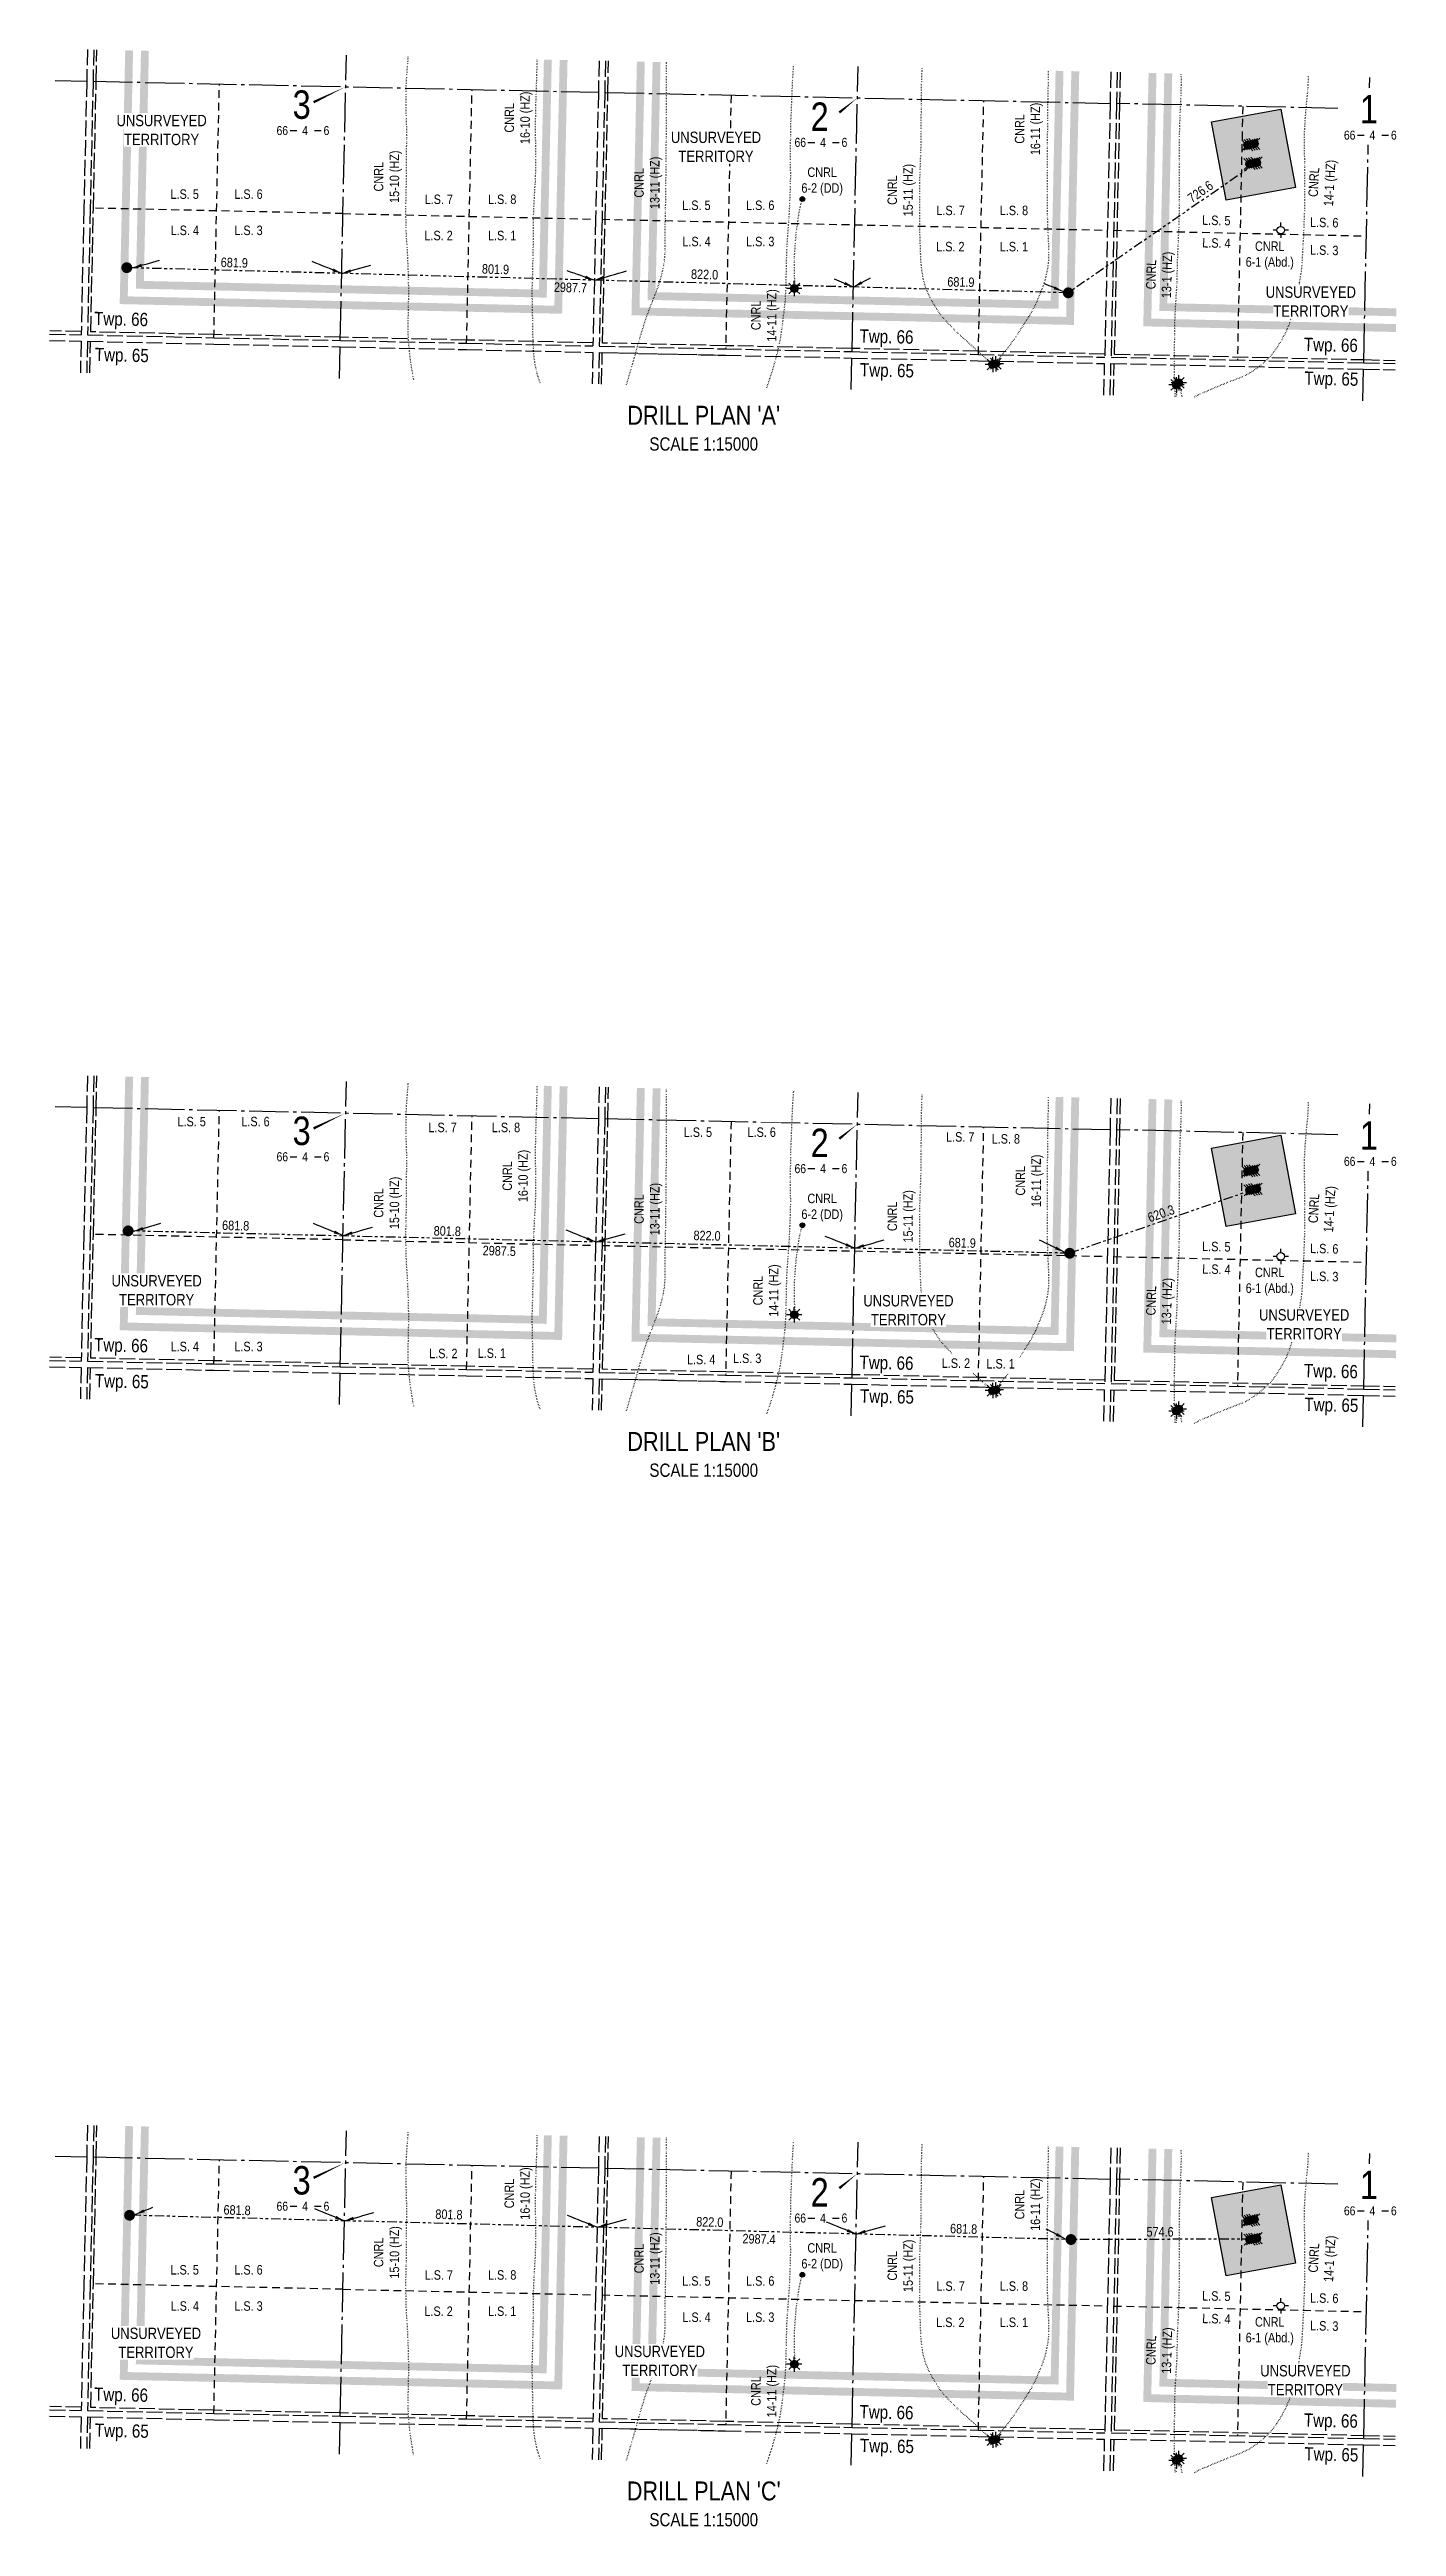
# Model space of a CAD drawing. Extents: x 401306 to 418331, y 6045711 to 6071172.
# Drawn here: x 413713 to 417984, y 6059379 to 6067229 of the extents above; entities that cross this region are included whole.
import ezdxf
from ezdxf.enums import TextEntityAlignment as Align

# ---------------------------------------------------------------- set-up
doc = ezdxf.new("R2010")
doc.units = 0
doc.header["$LTSCALE"] = 5
for name, pattern in [('foc-DOT', [1, 0.2, -0.8]), ('foc-DRILLPATH', [14.75, 6, -1.75, 1.75, -1.75, 1.75, -1.75]), ('foc-LSD', [8, 5, -3]), ('foc-QUARTERLINE', [33, 25, -3, 2, -3]), ('foc-UNSURVEYED', [12.5, 10, -2.5])]:
    doc.linetypes.add(name, pattern=pattern)
for name, color, linetype in [('10', 1, 'Continuous'), ('9', 3, 'Continuous'), ('AS-DRILL-T', 8, 'Continuous'), ('AS-TARGET-GAS-H', 181, 'Continuous'), ('AS-TARGET-OIL-H', 131, 'Continuous'), ('C-SYMBOL', 7, 'Continuous'), ('D-TXT', 6, 'Continuous'), ('DETAIL-HZ-Existing', 8, 'foc-DOT'), ('DETAIL-T', 7, 'Continuous'), ('F-WS-S', 8, 'Continuous'), ('L-BD', 7, 'Continuous'), ('L-BD1', 253, 'Continuous'), ('L-MON', 1, 'Continuous'), ('L-QSEC', 8, 'foc-QUARTERLINE'), ('L-SECLBL', 7, 'Continuous'), ('L-SECTION-LSD', 7, 'foc-LSD'), ('L-USEC', 7, 'foc-UNSURVEYED'), ('P-BUFFER-PURPLE-T', 187, 'Continuous'), ('P-PDRILLPATH', 12, 'foc-DRILLPATH'), ('P-PROPOSED', 10, 'Continuous'), ('P-PROPOSED-H', 21, 'Continuous')]:
    doc.layers.add(name, color=color, linetype=linetype)
doc.styles.add('100L', font='ARIALN.TTF', dxfattribs={"height": 11})
doc.styles.add('80CG', font='ARIALN.TTF', dxfattribs={"height": 10})
doc.styles.add('80L', font='ARIALN.TTF', dxfattribs={"height": 10})
doc.styles.add('SIMPLEX', font='ARIALN.TTF')
doc.styles.get("Standard").update_dxf_attribs({"font": 'ARIALN.TTF'})
doc.dimstyles.new('Compass 5 000', dxfattribs={"dimscale": 5, "dimtxt": 9, "dimasz": 2, "dimexe": 0.2, "dimexo": 0.0625, "dimgap": 0.5, "dimtad": 0, "dimtih": 1, "dimtoh": 1, "dimzin": 0, "dimdsep": 46, "dimtxsty": '80CG', "dimcen": 0.1, "dimse1": 1, "dimse2": 1, "dimclrd": 256, "dimclrt": 256, "dimaunit": 1, "dimadec": 4, "dimazin": 0, "dimtfac": 0.06, "dimtofl": 0, "dimtmove": 0, "dimatfit": 1, "dimfxl": 0.2, "dimtolj": 1, "dimtzin": 0, "dimlwd": -1, "dimarcsym": 0})

msp = doc.modelspace()

# ---------------------------------------------------------------- texts
at = {"layer": 'D-TXT', "color": 3, "char_height": 41.9791, "attachment_point": 1, "rotation": 358.7109354, "style": '80L'}
for s, width, heights, insert in [('Twp. 66', 169.19517, [29.038], (413854.83, 6066397.803)), ('Twp. 66', 169.19517, [29.038], (416282.104, 6066342.18)), ('Twp. 66', 169.19517, [29.038], (417691.187, 6066315.705)), ('Twp. 65', 304.18619, [0], (413857.214, 6066283.696)), ('Twp. 65', 304.18619, [0], (416283.562, 6066235.196)), ('Twp. 65', 304.18619, [0], (417692.645, 6066208.721)), ('Twp. 66', 169.19517, [29.038], (413854.83, 6063145.452)), ('Twp. 65', 304.18619, [0], (413857.214, 6063031.344)), ('Twp. 66', 169.19517, [29.038], (416282.104, 6063089.828)), ('Twp. 66', 169.19517, [29.038], (417691.187, 6063063.353)), ('Twp. 65', 304.18619, [0], (416283.562, 6062982.844)), ('Twp. 65', 304.18619, [0], (417692.645, 6062956.369)), ('Twp. 66', 169.19517, [29.038], (413854.83, 6059819.443)), ('Twp. 66', 169.19517, [29.038], (416282.104, 6059763.819)), ('Twp. 66', 169.19517, [29.038], (417691.187, 6059737.344)), ('Twp. 65', 304.18619, [0], (413857.214, 6059705.335)), ('Twp. 65', 304.18619, [0], (416283.562, 6059656.835)), ('Twp. 65', 304.18619, [0], (417692.645, 6059630.36))]:
    msp.add_mtext_dynamic_manual_height_columns(s, width=width, gutter_width=142.5, heights=heights, dxfattribs=dict(at, insert=insert))
at = {"layer": 'DETAIL-HZ-Existing', "char_height": 30, "attachment_point": 1, "style": '80L'}
for s, insert, rotation in [('\\pxqc;CNRL\\P16-10 (HZ)', (415155.917, 6066930.183), 90), ('\\pxqc;CNRL\\P16-11 (HZ)', (416774.194, 6066894.963), 90), ('\\pxqc;CNRL\\P15-10 (HZ)', (414741.657, 6066743.615), 90), ('\\pxqc;CNRL\\P13-11 (HZ)', (415567.305, 6066724.12), 90), ('\\pxqc;CNRL\\P15-11 (HZ)', (416370.42, 6066701.109), 90), ('\\pxqc;CNRL\\P13-1 (HZ)', (417189.05, 6066434.199), 88.4919197), ('\\pxqc;CNRL\\P14-11 (HZ)', (415937.894, 6066304.126), 90), ('\\pxqc;CNRL\\P16-10 (HZ)', (415149.484, 6063576.681), 90), ('\\pxqc;CNRL\\P16-11 (HZ)', (416776.582, 6063561.44), 90), ('\\pxqc;CNRL\\P15-10 (HZ)', (414741.657, 6063491.263), 90), ('\\pxqc;CNRL\\P13-11 (HZ)', (415567.305, 6063471.769), 90), ('\\pxqc;CNRL\\P15-11 (HZ)', (416370.42, 6063448.757), 90), ('\\pxqc;CNRL\\P14-11 (HZ)', (415944.467, 6063213.491), 90), ('\\pxqc;CNRL\\P13-1 (HZ)', (417189.05, 6063181.848), 88.4919197), ('\\pxqc;CNRL\\P16-10 (HZ)', (415155.917, 6060351.823), 90), ('\\pxqc;CNRL\\P16-11 (HZ)', (416774.194, 6060316.602), 90), ('\\pxqc;CNRL\\P15-10 (HZ)', (414741.657, 6060165.254), 90), ('\\pxqc;CNRL\\P13-11 (HZ)', (415567.305, 6060145.76), 90), ('\\pxqc;CNRL\\P15-11 (HZ)', (416370.42, 6060122.749), 90), ('\\pxqc;CNRL\\P13-1 (HZ)', (417189.05, 6059855.839), 88.4919197), ('\\pxqc;CNRL\\P14-11 (HZ)', (415937.894, 6059725.765), 90)]:
    msp.add_mtext_dynamic_manual_height_columns(s, width=164.3382, gutter_width=150, heights=[0], dxfattribs=dict(at, insert=insert, rotation=rotation))
for insert in [(416080.963, 6066855.058), (416080.963, 6063602.707), (416080.963, 6060276.698)]:
    msp.add_mtext_dynamic_manual_height_columns('\\pxqc;CNRL\\P6-2 (DD)', width=164.3382, gutter_width=150, heights=[0], dxfattribs=dict(at, insert=insert))
at = {"layer": 'DETAIL-T', "color": 3, "char_height": 59.97519, "width": 677.22247, "attachment_point": 1, "style": '80CG'}
for s, insert in [("\\pxqc;DRILL PLAN 'A'\\P{\\H0.7x;SCALE 1:15000}", (415448.967, 6066099.752)), ("\\pxqc;DRILL PLAN 'B'\\P{\\H0.7x;SCALE 1:15000}", (415448.967, 6062847.4)), ("\\pxqc;DRILL PLAN 'C'\\P{\\H0.7x;SCALE 1:15000}", (415448.967, 6059521.391))]:
    msp.add_mtext(s, dxfattribs=dict(at, insert=insert))
at = {"layer": 'L-BD', "style": '80L'}
for s, rotation, p in [('2987.7', 358.4714, (415364.958, 6066474.65)), ('2987.5', 358.4714, (415139.205, 6063421.564)), ('2987.4', 358.5246, (415963.002, 6060289.913))]:
    msp.add_text(s, height=29.9876, rotation=rotation, dxfattribs=at).set_placement(p, align=Align.MIDDLE)
at = {"layer": 'L-BD1'}
for s, rotation, p in [('620.3', 19.0930424, (417237.724, 6063539.922)), ('574.6', 0.1173441, (417234.555, 6060312.656))]:
    msp.add_text(s, height=29.9876, rotation=rotation, dxfattribs=at).set_placement(p, align=Align.MIDDLE_CENTER)
at = {"layer": 'P-BUFFER-PURPLE-T'}
for s, rotation, p in [('681.9', 358.4713553, (414299.032, 6066553.529)), ('801.9', 358.4713553, (415127.334, 6066532.746)), ('822.0', 358.4713553, (415790.347, 6066516.115)), ('681.9', 358.4713553, (416603.047, 6066492.043)), ('681.8', 358.6396068, (414303.356, 6063501.844)), ('801.8', 358.6396068, (414974.345, 6063484.239)), ('822.0', 358.6396068, (415798.069, 6063469.72)), ('681.9', 358.6396068, (416607.405, 6063447.127)), ('681.8', 358.5246399, (414307.833, 6060381.411)), ('801.8', 358.5246399, (414979.586, 6060367.724)), ('822.0', 358.5246399, (415806.792, 6060343.753)), ('681.8', 358.5246399, (416611.673, 6060322.075))]:
    msp.add_text(s, height=29.9876, rotation=rotation, dxfattribs=at).set_placement(p, align=Align.MIDDLE_CENTER)

# ---------------------------------------------------------------- blocks, each defined once
blk = doc.blocks.new('L-SECLBL')
at = {"layer": '9', "color": 7}
for p, q in [((-5.1, -27.8), (-12.3, -27.8)), ((20.7, -27.8), (13.5, -27.8))]:
    blk.add_line(p, q, dxfattribs=at)
at = {"layer": '10', "color": 2, "style": 'SIMPLEX'}
blk.add_attdef('SEC', text='', height=30, dxfattribs=at).set_placement((0, 0), align=Align.MIDDLE)
at = {"layer": '10', "color": 5, "style": '80L'}
blk.add_attdef('TWP', text='', height=9.5, dxfattribs=at).set_placement((-14.4, -27.4), align=Align.MIDDLE_RIGHT)
blk.add_attdef('RGE', text='', height=9.5, dxfattribs=at).set_placement((3.6, -27.4), align=Align.MIDDLE_CENTER)
blk.add_attdef('MER', text='', height=9.5, dxfattribs=at).set_placement((23.2, -27.4), align=Align.MIDDLE_LEFT)
blk = doc.blocks.new('Gabd')
for p, q in [((-0.81, 0), (-1.62, 0)), ((0, 0.81), (0, 1.62)), ((1.62, 0), (0.81, 0)), ((0, -0.81), (0, -1.62))]:
    blk.add_line(p, q)
blk.add_circle((0, 0), 0.8)
blk = doc.blocks.new('BH-Existing')
at = {"layer": 'AS-DRILL-T'}
h = blk.add_hatch(color=256, dxfattribs=at)
h.dxf.hatch_style = 1
edge = h.paths.add_edge_path()
edge.add_arc((0, 0), 0.5, 0, 360)
blk.add_circle((0, 0), 0.5, dxfattribs=at)
blk = doc.blocks.new('GAS')
h = blk.add_hatch(color=255)
h.dxf.hatch_style = 1
edge = h.paths.add_edge_path()
edge.add_arc((0, 0), 0.9, 0, 360)
for p, q in [((-0.81, 0), (-1.62, 0)), ((-0.57, 0.57), (-1.14, 1.14)), ((0, 0.81), (0, 1.62)), ((0.57, 0.57), (1.14, 1.14)), ((1.62, 0), (0.81, 0)), ((-0.57, -0.57), (-1.14, -1.14)), ((0, -0.81), (0, -1.62)), ((1.14, -1.14), (0.57, -0.57))]:
    blk.add_line(p, q)
blk.add_circle((0, 0), 0.8)
blk = doc.blocks.new('plbh')
at = {"layer": 'L-MON'}
h = blk.add_hatch(color=255, dxfattribs=at)
h.dxf.hatch_style = 1
edge = h.paths.add_edge_path()
edge.add_arc((0, 0), 1.16, 0, 360)
h = blk.add_hatch(color=256, dxfattribs=at)
h.dxf.hatch_style = 1
h.paths.add_polyline_path([(-0.96, 0, 1), (0.96, 0, 1)])
h.paths.add_polyline_path([(0.91, 0, -1), (-0.91, 0, -1)], flags=16)
h.paths.add_polyline_path([(0.45, 0, -1), (-0.45, 0, -1)], flags=0)
h = blk.add_hatch(color=256, dxfattribs=at)
h.dxf.hatch_style = 1
h.paths.add_polyline_path([(-0.45, 0, 1), (0.45, 0, 1)])
h.paths.add_polyline_path([(0.4, 0, -1), (-0.4, 0, -1)], flags=16)
at = {"layer": 'L-MON', "color": 240}
for radius in [0.96, 0.91, 0.45, 0.4]:
    blk.add_circle((0, 0), radius, dxfattribs=at)
blk = doc.blocks.new('WC')
at = {"layer": 'L-MON'}
h = blk.add_hatch(color=255, dxfattribs=at)
h.dxf.hatch_style = 1
edge = h.paths.add_edge_path()
edge.add_arc((0, 0), 0.9, 0, 360)
at = {"layer": 'L-MON', "color": 240, "flags": 128}
for points in [[(-0.62, 0.5), (-1.23, 1.12)], [(0.52, 0.61), (1.13, 1.21)], [(-1.18, -1.18), (-0.56, -0.57)], [(1.16, -1.18), (0.56, -0.57)]]:
    blk.add_lwpolyline(points, dxfattribs=at)
at = {"layer": 'L-MON', "color": 240}
for radius in [0.8, 0.373]:
    blk.add_circle((0, 0), radius, dxfattribs=at)

# ---------------------------------------------------------------- hatches: boundary and pattern name
at = {"layer": 'AS-TARGET-GAS-H'}
h = msp.add_hatch(color=256, dxfattribs=at)
h.dxf.hatch_style = 1
h.paths.add_polyline_path([(415280.713, 6067197.084), (415265.103, 6066467.999), (414012.177, 6066495.377), (414028.056, 6067224.546), (414003.072, 6067225.094), (413986.649, 6066470.939), (415289.552, 6066442.469), (415305.696, 6067196.536)])
h = msp.add_hatch(color=256, dxfattribs=at)
h.dxf.hatch_style = 1
h.paths.add_polyline_path([(416903.321, 6067161.511), (416887.978, 6066432.506), (415634.978, 6066459.912), (415650.588, 6067188.975), (415625.604, 6067189.522), (415609.46, 6066435.475), (416912.436, 6066406.976), (416928.304, 6067160.963)])
h = msp.add_hatch(color=256, dxfattribs=at)
h.dxf.hatch_style = 1
h.paths.add_polyline_path([(417273.192, 6067153.402), (417248.209, 6067153.95), (417232.344, 6066400.484), (417983.728, 6066383.576), (417984.291, 6066408.559), (417257.853, 6066424.906)])
h = msp.add_hatch(color=256, dxfattribs=at)
h.dxf.hatch_style = 1
h.paths.add_polyline_path([(415280.713, 6063944.732), (415265.103, 6063215.647), (414012.177, 6063243.026), (414028.056, 6063972.194), (414003.072, 6063972.742), (413986.649, 6063218.588), (415289.552, 6063190.117), (415305.696, 6063944.184)])
h = msp.add_hatch(color=256, dxfattribs=at)
h.dxf.hatch_style = 1
h.paths.add_polyline_path([(416903.321, 6063909.159), (416887.978, 6063180.155), (415634.978, 6063207.56), (415650.588, 6063936.623), (415625.604, 6063937.171), (415609.46, 6063183.123), (416912.436, 6063154.624), (416928.304, 6063908.611)])
h = msp.add_hatch(color=256, dxfattribs=at)
h.dxf.hatch_style = 1
h.paths.add_polyline_path([(417273.192, 6063901.05), (417248.209, 6063901.598), (417232.344, 6063148.132), (417983.728, 6063131.224), (417984.291, 6063156.208), (417257.853, 6063172.554)])
h = msp.add_hatch(color=256, dxfattribs=at)
h.dxf.hatch_style = 1
h.paths.add_polyline_path([(415280.713, 6060618.723), (415265.103, 6059889.638), (414012.177, 6059917.017), (414028.056, 6060646.185), (414003.072, 6060646.733), (413986.649, 6059892.579), (415289.552, 6059864.108), (415305.696, 6060618.175)])
h = msp.add_hatch(color=256, dxfattribs=at)
h.dxf.hatch_style = 1
h.paths.add_polyline_path([(416903.321, 6060583.15), (416887.978, 6059854.146), (415634.978, 6059881.552), (415650.588, 6060610.614), (415625.604, 6060611.162), (415609.46, 6059857.114), (416912.436, 6059828.615), (416928.304, 6060582.602)])
h = msp.add_hatch(color=256, dxfattribs=at)
h.dxf.hatch_style = 1
h.paths.add_polyline_path([(417273.192, 6060575.041), (417248.209, 6060575.589), (417232.344, 6059822.123), (417983.728, 6059805.215), (417984.291, 6059830.199), (417257.853, 6059846.545)])
at = {"layer": 'AS-TARGET-OIL-H'}
h = msp.add_hatch(color=256, dxfattribs=at)
h.dxf.hatch_style = 1
h.paths.add_polyline_path([(415330.68, 6067195.988), (415314, 6066416.939), (413961.121, 6066446.502), (413978.089, 6067225.641), (413953.105, 6067226.189), (413935.593, 6066422.064), (415338.449, 6066391.409), (415355.664, 6067195.44)])
h = msp.add_hatch(color=256, dxfattribs=at)
h.dxf.hatch_style = 1
h.paths.add_polyline_path([(416903.321, 6067161.511), (416887.978, 6066432.506), (415634.978, 6066459.912), (415650.588, 6067188.975), (415625.604, 6067189.522), (415609.46, 6066435.475), (416912.436, 6066406.976), (416928.304, 6067160.963)])
h.paths.add_polyline_path([(415583.941, 6066411.037), (415600.62, 6067190.07), (415575.637, 6067190.618), (415558.423, 6066386.6), (416961.352, 6066355.915), (416978.272, 6067159.868), (416953.288, 6067160.415), (416936.894, 6066381.445)])
h = msp.add_hatch(color=256, dxfattribs=at)
h.dxf.hatch_style = 1
h.paths.add_polyline_path([(417223.225, 6067154.497), (417198.241, 6067155.045), (417181.325, 6066351.64), (417982.604, 6066333.609), (417983.166, 6066358.593), (417206.834, 6066376.062)])
h = msp.add_hatch(color=256, dxfattribs=at)
h.dxf.hatch_style = 1
h.paths.add_polyline_path([(415330.68, 6063943.636), (415314, 6063164.587), (413961.121, 6063194.15), (413978.089, 6063973.29), (413953.105, 6063973.837), (413935.593, 6063169.712), (415338.449, 6063139.057), (415355.664, 6063943.089)])
h = msp.add_hatch(color=256, dxfattribs=at)
h.dxf.hatch_style = 1
h.paths.add_polyline_path([(416903.321, 6063909.159), (416887.978, 6063180.155), (415634.978, 6063207.56), (415650.588, 6063936.623), (415625.604, 6063937.171), (415609.46, 6063183.123), (416912.436, 6063154.624), (416928.304, 6063908.611)])
h.paths.add_polyline_path([(415583.941, 6063158.685), (415600.62, 6063937.718), (415575.637, 6063938.266), (415558.423, 6063134.248), (416961.352, 6063103.563), (416978.272, 6063907.516), (416953.288, 6063908.064), (416936.894, 6063129.094)])
h = msp.add_hatch(color=256, dxfattribs=at)
h.dxf.hatch_style = 1
h.paths.add_polyline_path([(417223.225, 6063902.146), (417198.241, 6063902.693), (417181.325, 6063099.288), (417982.604, 6063081.258), (417983.166, 6063106.241), (417206.834, 6063123.71)])
h = msp.add_hatch(color=256, dxfattribs=at)
h.dxf.hatch_style = 1
h.paths.add_polyline_path([(415330.68, 6060617.627), (415314, 6059838.578), (413961.121, 6059868.141), (413978.089, 6060647.281), (413953.105, 6060647.828), (413935.593, 6059843.703), (415338.449, 6059813.048), (415355.664, 6060617.08)])
h = msp.add_hatch(color=256, dxfattribs=at)
h.dxf.hatch_style = 1
h.paths.add_polyline_path([(416903.321, 6060583.15), (416887.978, 6059854.146), (415634.978, 6059881.552), (415650.588, 6060610.614), (415625.604, 6060611.162), (415609.46, 6059857.114), (416912.436, 6059828.615), (416928.304, 6060582.602)])
h.paths.add_polyline_path([(415583.941, 6059832.677), (415600.62, 6060611.71), (415575.637, 6060612.257), (415558.423, 6059808.239), (416961.352, 6059777.554), (416978.272, 6060581.507), (416953.288, 6060582.055), (416936.894, 6059803.085)])
h = msp.add_hatch(color=256, dxfattribs=at)
h.dxf.hatch_style = 1
h.paths.add_polyline_path([(417223.225, 6060576.137), (417198.241, 6060576.684), (417181.325, 6059773.279), (417982.604, 6059755.249), (417983.166, 6059780.232), (417206.834, 6059797.701)])
at = {"layer": 'P-PROPOSED-H'}
h = msp.add_hatch(color=256, dxfattribs=at)
h.dxf.hatch_style = 1
h.paths.add_polyline_path([(417443.886, 6066750.996), (417663.674, 6066791.607), (417617.76, 6067040.096), (417397.972, 6066999.486)])
h = msp.add_hatch(color=256, dxfattribs=at)
h.dxf.hatch_style = 1
h.paths.add_polyline_path([(417443.886, 6063498.645), (417663.674, 6063539.255), (417617.76, 6063787.745), (417397.972, 6063747.134)])
h = msp.add_hatch(color=256, dxfattribs=at)
h.dxf.hatch_style = 1
h.paths.add_polyline_path([(417443.886, 6060172.636), (417663.674, 6060213.246), (417617.76, 6060461.736), (417397.972, 6060421.125)])

# ---------------------------------------------------------------- linework, layer by layer
at = {"layer": 'DETAIL-HZ-Existing', "flags": 128}
for points in [[(414868.628, 6066181.607), (414866.391, 6066192.031), (414862.924, 6066210.889), (414859.837, 6066229.72), (414857.073, 6066248.723), (414854.828, 6066267.686), (414853.072, 6066286.548), (414851.703, 6066305.771), (414850.831, 6066324.834), (414850.46, 6066343.917), (414850.518, 6066363), (414850.786, 6066382.038), (414851.264, 6066401.102), (414851.566, 6066411.008), (414851.762, 6066420.146), (414851.963, 6066439.316), (414852.022, 6066458.419), (414851.961, 6066477.555), (414851.712, 6066496.735), (414851.225, 6066516.03), (414850.558, 6066535.308), (414849.806, 6066554.409), (414848.967, 6066573.611), (414847.955, 6066592.647), (414846.533, 6066611.712), (414845.152, 6066630.846), (414844.319, 6066649.868), (414843.84, 6066669.073), (414843.539, 6066688.184), (414843.24, 6066707.364), (414843.069, 6066726.443), (414843.342, 6066745.741), (414843.941, 6066764.833), (414844.419, 6066783.917), (414844.579, 6066803.038), (414844.619, 6066822.171), (414844.817, 6066841.242), (414845.147, 6066860.389), (414845.317, 6066879.55), (414845.349, 6066898.753), (414845.487, 6066917.825), (414845.706, 6066936.924), (414845.857, 6066956.116), (414845.816, 6066975.221), (414845.415, 6066994.324), (414844.824, 6067013.421), (414844.252, 6067032.507), (414843.713, 6067051.693), (414843.504, 6067070.872), (414843.632, 6067089.954), (414844.071, 6067109.059), (414844.891, 6067128.186), (414846.07, 6067147.265), (414847.498, 6067166.329), (414849.029, 6067185.48), (414850.528, 6067204.553), (414850.675, 6067206.511)], [(415268.668, 6066172.87), (415268.18, 6066174.129), (415262.106, 6066192.204), (415257.039, 6066210.616), (415253.149, 6066229.334), (415250.277, 6066248.42), (415248.345, 6066267.516), (415247.183, 6066286.575), (415246.453, 6066305.745), (415245.931, 6066324.8), (415245.58, 6066343.892), (415245.358, 6066362.951), (415245.1, 6066382.201), (415244.788, 6066401.272), (415244.768, 6066402.663), (415244.416, 6066420.355), (415243.955, 6066439.429), (415243.694, 6066458.539), (415243.935, 6066477.728), (415244.573, 6066496.779), (415245.192, 6066515.9), (415245.661, 6066534.984), (415246.07, 6066554.11), (415246.489, 6066573.205), (415246.908, 6066592.311), (415247.328, 6066611.436), (415247.718, 6066630.572), (415248.018, 6066649.74), (415248.027, 6066668.844), (415247.898, 6066688.041), (415248.226, 6066707.099), (415249.058, 6066726.305), (415250.079, 6066745.498), (415251.048, 6066764.602), (415252.017, 6066783.705), (415253.115, 6066802.756), (415254.125, 6066821.909), (415254.785, 6066841.019), (415255.195, 6066860.195), (415255.354, 6066879.276), (415255.273, 6066898.392), (415255.068, 6066917.301), (415254.744, 6066936.722), (415254.382, 6066955.784), (415254.243, 6066974.981), (415254.402, 6066994.112), (415254.611, 6067013.212), (415254.849, 6067032.252), (415255.288, 6067051.337), (415255.845, 6067070.369), (415256.485, 6067089.49), (415257.213, 6067108.568), (415257.865, 6067127.779), (415258.437, 6067147.021), (415258.936, 6067166.145), (415259.475, 6067185.248), (415259.835, 6067197.541)], [(415542.658, 6066166.886), (415544.518, 6066173.107), (415547.2, 6066182.052), (415549.903, 6066191.046), (415552.566, 6066200.021), (415555.219, 6066209.016), (415557.903, 6066218.031), (415560.546, 6066227.026), (415563.17, 6066236.052), (415569.103, 6066256.68), (415574.247, 6066275.034), (415577.251, 6066285.962), (415579.302, 6066293.44), (415584.508, 6066311.883), (415589.96, 6066330.16), (415595.622, 6066348.413), (415601.164, 6066366.639), (415607.032, 6066384.697), (415607.085, 6066384.826), (415613.809, 6066402.716), (415620.921, 6066420.498), (415627.972, 6066438.201), (415634.914, 6066455.977), (415641.6, 6066473.938), (415647.679, 6066492.052), (415653.093, 6066510.39), (415657.631, 6066528.917), (415661.162, 6066547.646), (415663.631, 6066566.688), (415664.998, 6066585.723), (415665.457, 6066604.787), (415665.319, 6066624.054), (415665.237, 6066643.101), (415665.454, 6066662.14), (415665.683, 6066681.21), (415665.961, 6066700.298), (415666.451, 6066719.422), (415666.951, 6066738.556), (415667.25, 6066757.684), (415667.44, 6066776.824), (415667.662, 6066796.094), (415667.874, 6066815.314), (415667.962, 6066834.396), (415667.991, 6066853.49), (415668.132, 6066872.671), (415668.39, 6066891.72), (415668.681, 6066910.948), (415668.919, 6066930.007), (415669.019, 6066949.13), (415669.087, 6066968.223), (415669.277, 6066987.343), (415669.486, 6067006.443), (415669.676, 6067025.613), (415669.875, 6067044.693), (415669.985, 6067063.875), (415669.916, 6067083.041), (415669.764, 6067102.139), (415669.553, 6067121.248), (415669.242, 6067140.349), (415669.022, 6067159.478), (415669.115, 6067178.78), (415669.329, 6067188.564)], [(415987.185, 6066157.177), (415988.915, 6066161.799), (415991.856, 6066169.748), (415994.79, 6066177.837), (415997.646, 6066186.067), (416000.407, 6066194.49), (416003.017, 6066202.866), (416005.549, 6066211.334), (416008.029, 6066219.723), (416010.5, 6066228.132), (416012.922, 6066236.632), (416015.236, 6066245.215), (416017.465, 6066253.999), (416019.644, 6066262.794), (416021.834, 6066271.679), (416024.027, 6066280.635), (416026.15, 6066289.671), (416028.126, 6066298.781), (416029.985, 6066308.073), (416031.625, 6066317.38), (416034.417, 6066335.225), (416036.317, 6066348.717), (416036.758, 6066352.038), (416037.539, 6066358.163), (416038.692, 6066367.631), (416039.622, 6066375.552), (416039.806, 6066377.139), (416040.919, 6066386.617), (416042.092, 6066396.084), (416043.245, 6066405.572), (416044.338, 6066415.011), (416046.184, 6066433.975), (416046.908, 6066443.512), (416047.938, 6066462.644), (416048.273, 6066472.219), (416048.577, 6066481.765), (416048.831, 6066491.292), (416049.055, 6066500.829), (416049.533, 6066519.883), (416049.953, 6066539.009), (416050.311, 6066558.076), (416050.517, 6066567.693), (416050.751, 6066577.24), (416050.975, 6066586.748), (416051.299, 6066596.253), (416052.376, 6066615.294), (416053.764, 6066634.309), (416055.143, 6066653.424), (416056.524, 6066672.609), (416057.269, 6066682.165), (416057.992, 6066691.662), (416059.149, 6066710.651), (416060.047, 6066729.696), (416060.925, 6066748.742), (416061.803, 6066767.817), (416062.522, 6066786.906), (416063.001, 6066805.991), (416063.31, 6066825.128), (416063.199, 6066844.215), (416062.859, 6066863.367), (416062.867, 6066882.461), (416063.006, 6066901.562), (416063.017, 6066920.757), (416063.195, 6066939.817), (416063.554, 6066958.894), (416063.794, 6066978.073), (416064.023, 6066997.153), (416064.661, 6067016.243), (416065.61, 6067035.307), (416066.379, 6067054.445), (416067.06, 6067073.595), (416067.767, 6067092.634), (416068.595, 6067111.661), (416069.614, 6067130.763), (416070.785, 6067149.943), (416072.053, 6067168.99), (416072.81, 6067179.718)], [(416703.785, 6066230.892), (416703.826, 6066230.931), (416703.806, 6066230.932), (416703.625, 6066230.866), (416703.495, 6066230.899), (416703.476, 6066230.929), (416703.446, 6066230.91), (416703.415, 6066230.9), (416703.396, 6066230.921), (416703.307, 6066230.983), (416703.139, 6066231.056), (416702.839, 6066231.052), (416702.549, 6066231.059), (416702.479, 6066231.1), (416702.5, 6066231.11), (416702.519, 6066231.089), (416702.528, 6066231.019), (416702.545, 6066230.879), (416702.602, 6066230.727), (416702.587, 6066230.518), (416702.512, 6066230.269), (416702.469, 6066230.12), (416702.416, 6066229.991), (416702.29, 6066229.704), (416702.175, 6066229.466), (416702.061, 6066229.268), (416701.936, 6066229.051), (416701.761, 6066228.835), (416701.556, 6066228.569), (416701.62, 6066228.298), (416701.977, 6066228.16), (416702.326, 6066228.083), (416702.603, 6066227.967), (416702.841, 6066227.872), (416703.031, 6066227.848), (416703.261, 6066227.833), (416703.51, 6066227.788), (416703.698, 6066227.694), (416703.816, 6066227.591), (416703.826, 6066227.621), (416703.767, 6066227.642), (416703.696, 6066227.604), (416703.644, 6066227.535), (416703.592, 6066227.426), (416703.591, 6066227.376), (416703.579, 6066227.286), (416703.527, 6066227.187), (416703.454, 6066227.049), (416703.331, 6066226.921), (416703.23, 6066226.843), (416703.166, 6066226.685), (416703.222, 6066226.473), (416703.358, 6066226.31), (416703.426, 6066226.189), (416703.405, 6066226.129), (416703.395, 6066226.15), (416703.457, 6066226.238), (416703.5, 6066226.367), (416703.492, 6066226.488), (416703.575, 6066226.626), (416703.69, 6066226.854), (416703.775, 6066227.102), (416703.811, 6066227.371), (416703.846, 6066227.62), (416703.841, 6066227.851), (416703.765, 6066228.062), (416703.638, 6066228.175), (416703.528, 6066228.167), (416703.407, 6066228.15), (416703.318, 6066228.202), (416703.23, 6066228.264), (416703.11, 6066228.276), (416703.072, 6066228.377), (416703.083, 6066228.447), (416703.064, 6066228.487), (416702.996, 6066228.568), (416702.722, 6066228.874), (416702.284, 6066229.424), (416701.712, 6066230.276), (416700.994, 6066231.351), (416700.079, 6066232.531), (416698.916, 6066233.796), (416697.524, 6066235.156), (416695.866, 6066236.681), (416693.952, 6066238.412), (416691.813, 6066240.348), (416689.477, 6066242.487), (416687.005, 6066244.78), (416684.367, 6066247.267), (416681.505, 6066250.018), (416678.476, 6066252.952), (416675.231, 6066256.081), (416671.819, 6066259.324), (416668.208, 6066262.641), (416664.36, 6066266.084), (416660.306, 6066269.7), (416656.057, 6066273.571), (416651.653, 6066277.695), (416647.043, 6066281.993), (416642.124, 6066286.348), (416636.966, 6066290.758), (416631.66, 6066295.271), (416626.299, 6066299.996), (416620.86, 6066304.862), (416615.284, 6066309.84), (416609.552, 6066314.993), (416603.79, 6066320.176), (416598.012, 6066325.539), (416592.26, 6066331.162), (416586.44, 6066336.936), (416581.806, 6066341.525), (416580.513, 6066342.813), (416574.587, 6066348.749), (416568.693, 6066354.735), (416565.06, 6066358.433), (416562.73, 6066360.803), (416556.801, 6066367.089), (416550.959, 6066373.674), (416545.171, 6066380.468), (416539.588, 6066387.478), (416534.2, 6066394.713), (416529.046, 6066402.154), (416524.127, 6066409.81), (416519.462, 6066417.68), (416511.631, 6066431.899), (416507.704, 6066439.173), (416503.345, 6066447.337), (416499.14, 6066455.658), (416495.31, 6066464.211), (416491.926, 6066473.024), (416488.965, 6066482.019), (416486.488, 6066491.163), (416484.383, 6066500.44), (416482.541, 6066509.801), (416480.89, 6066519.218), (416479.425, 6066528.481), (416479.381, 6066528.762), (416478.083, 6066538.321), (416476.455, 6066557.37), (416475.639, 6066576.482), (416475.013, 6066595.599), (416474.296, 6066614.708), (416473.511, 6066633.869), (416472.997, 6066653.074), (416472.752, 6066672.224), (416472.575, 6066691.312), (416472.481, 6066710.538), (416472.477, 6066729.723), (416472.421, 6066748.858), (416472.354, 6066767.914), (416472.41, 6066787.107), (416472.734, 6066806.234), (416473.302, 6066825.527), (416473.976, 6066844.637), (416474.71, 6066863.755), (416475.384, 6066882.865), (416476.028, 6066901.946), (416476.592, 6066921.088), (416476.846, 6066940.207), (416477.07, 6066959.317), (416477.305, 6066978.436), (416477.359, 6066997.569), (416477.477, 6067016.881), (416477.631, 6067035.972), (416477.604, 6067055.067), (416477.608, 6067074.181), (416477.943, 6067093.348), (416478.388, 6067112.463), (416478.841, 6067131.568), (416479.445, 6067150.659), (416480.159, 6067169.779), (416480.199, 6067170.787)], [(416713.573, 6066233.134), (416713.653, 6066233.143), (416713.889, 6066232.958), (416714.034, 6066232.694), (416714.189, 6066232.481), (416714.4, 6066232.047), (416714.356, 6066231.367), (416714.263, 6066230.789), (416714.469, 6066230.555), (416714.799, 6066230.548), (416715.328, 6066230.507), (416715.975, 6066230.373), (416716.194, 6066230.308), (416716.204, 6066230.308), (416716.392, 6066230.244), (416716.669, 6066230.078), (416716.664, 6066229.368), (416716.057, 6066229.051), (416715.325, 6066229.446), (416714.85, 6066229.687), (416713.881, 6066229.707), (416713.408, 6066229.567), (416713.333, 6066229.369), (416713.227, 6066229.531), (416712.925, 6066229.927), (416712.553, 6066230.295), (416713.139, 6066230.583), (416713.845, 6066230.408), (416713.58, 6066230.173), (416713.122, 6066229.773), (416712.881, 6066230.208), (416712.606, 6066231.414), (416712.396, 6066232.329), (416712.541, 6066233.036), (416712.752, 6066233.562), (416712.893, 6066234.079), (416712.934, 6066234.608), (416712.923, 6066235.048), (416712.823, 6066235.501), (416712.757, 6066235.682), (416712.796, 6066235.651), (416712.827, 6066235.681), (416712.888, 6066235.729), (416712.959, 6066235.798), (416713.082, 6066235.925), (416713.481, 6066236.357), (416714.076, 6066237.075), (416714.827, 6066238.069), (416715.753, 6066239.25), (416716.84, 6066240.537), (416718.071, 6066241.971), (416719.475, 6066243.582), (416721.033, 6066245.339), (416722.674, 6066247.275), (416724.337, 6066249.32), (416726.075, 6066251.564), (416727.919, 6066254.066), (416729.946, 6066256.764), (416732.178, 6066259.677), (416734.561, 6066262.647), (416737.064, 6066265.605), (416739.71, 6066268.68), (416742.51, 6066271.971), (416745.476, 6066275.55), (416748.639, 6066279.424), (416752.048, 6066283.583), (416755.653, 6066288.037), (416759.315, 6066292.851), (416763.034, 6066297.983), (416766.909, 6066303.373), (416770.889, 6066308.98), (416774.905, 6066314.906), (416778.957, 6066321.102), (416783.152, 6066327.465), (416787.462, 6066334.045), (416791.823, 6066340.685), (416796.246, 6066347.403), (416800.712, 6066354.27), (416802.914, 6066357.654), (416805.272, 6066361.295), (416809.821, 6066368.29), (416814.421, 6066375.345), (416816.282, 6066378.226), (416818.974, 6066382.53), (416823.433, 6066389.998), (416827.715, 6066397.619), (416831.931, 6066405.461), (416836.071, 6066413.446), (416840.134, 6066421.612), (416844.667, 6066431.608), (416849.941, 6066444.06), (416853.324, 6066452.19), (416856.877, 6066460.817), (416860.349, 6066469.405), (416863.673, 6066478.077), (416866.772, 6066487.013), (416869.593, 6066495.996), (416872.188, 6066505.223), (416874.507, 6066514.566), (416876.564, 6066523.905), (416878.25, 6066532.681), (416878.363, 6066533.289), (416879.775, 6066542.821), (416880.888, 6066552.41), (416881.699, 6066561.915), (416882.201, 6066571.476), (416882.37, 6066580.445), (416882.373, 6066581.015), (416882.295, 6066590.578), (416882.067, 6066600.135), (416881.699, 6066609.695), (416880.653, 6066628.852), (416879.51, 6066648.11), (416878.743, 6066667.211), (416878.268, 6066686.345), (416877.951, 6066705.436), (416877.705, 6066724.575), (416877.49, 6066743.714), (416877.534, 6066762.857), (416877.788, 6066781.956), (416878.025, 6066801.186), (416878.059, 6066820.339), (416877.925, 6066839.546), (416877.88, 6066858.702), (416877.924, 6066877.805), (416877.978, 6066896.948), (416878.044, 6066916.161), (416877.981, 6066935.407), (416878.006, 6066954.54), (416878.289, 6066973.649), (416878.545, 6066992.857), (416878.68, 6067011.989), (416878.754, 6067031.112), (416878.92, 6067050.322), (416879.414, 6067069.446), (416879.919, 6067088.58), (416880.185, 6067107.789), (416880.479, 6067126.897), (416880.543, 6067146.02), (416880.437, 6067162.012)], [(417282.179, 6066128.892), (417282.215, 6066132.167), (417282.213, 6066136.358), (417282.116, 6066140.791), (417281.943, 6066145.445), (417281.696, 6066150.342), (417281.464, 6066155.458), (417281.246, 6066160.823), (417281.035, 6066166.459), (417280.86, 6066172.414), (417280.721, 6066178.688), (417280.633, 6066183.071), (417280.62, 6066185.282), (417280.604, 6066192.164), (417280.605, 6066199.325), (417280.61, 6066206.697), (417280.548, 6066214.21), (417280.419, 6066221.874), (417280.332, 6066229.668), (417280.319, 6066237.63), (417280.36, 6066245.751), (417280.405, 6066250.721), (417280.433, 6066253.991), (417280.525, 6066262.171), (417280.607, 6066270.841), (417280.665, 6066279.302), (417280.723, 6066287.792), (417280.773, 6066296.323), (417280.893, 6066304.922), (417281.116, 6066313.63), (417281.341, 6066322.437), (417281.478, 6066331.326), (417281.568, 6066340.386), (417281.672, 6066349.586), (417281.777, 6066358.896), (417281.905, 6066368.305), (417282.124, 6066377.773), (417282.485, 6066387.337), (417282.967, 6066396.959), (417283.53, 6066406.61), (417284.024, 6066414.911), (417285.266, 6066436.86), (417285.724, 6066444.842), (417286.33, 6066454.171), (417286.956, 6066463.5), (417287.552, 6066472.82), (417288.118, 6066482.16), (417288.576, 6066491.562), (417288.852, 6066500.909), (417289.039, 6066510.287), (417289.217, 6066519.715), (417289.434, 6066529.073), (417289.671, 6066538.45), (417289.928, 6066547.816), (417290.175, 6066557.223), (417290.432, 6066566.58), (417290.78, 6066576.005), (417291.155, 6066585.289), (417291.522, 6066594.643), (417291.889, 6066604.018), (417292.276, 6066613.421), (417292.684, 6066622.855), (417293.133, 6066632.278), (417293.579, 6066641.63), (417294.084, 6066651.382), (417294.597, 6066661.053), (417295.042, 6066670.796), (417295.336, 6066680.512), (417295.501, 6066690.271), (417295.636, 6066700.01), (417295.711, 6066709.751), (417295.735, 6066719.502), (417295.83, 6066729.252), (417296.015, 6066738.991), (417296.2, 6066748.739), (417296.414, 6066758.477), (417296.619, 6066768.214), (417296.724, 6066777.964), (417296.729, 6066787.716), (417296.673, 6066797.47), (417296.548, 6066807.204), (417296.378, 6066816.75), (417296.163, 6066826.487), (417295.988, 6066836.233), (417295.923, 6066845.986), (417295.887, 6066855.739), (417295.892, 6066865.501), (417295.957, 6066875.232), (417296.011, 6066884.943), (417296.016, 6066894.705), (417295.991, 6066904.448), (417295.975, 6066914.17), (417295.99, 6066923.922), (417296.065, 6066933.673), (417296.18, 6066943.432), (417296.343, 6066953.101), (417296.577, 6066962.848), (417296.832, 6066972.585), (417297.127, 6066982.331), (417297.462, 6066992.076), (417297.806, 6067001.811), (417298.171, 6067011.556), (417298.526, 6067021.29), (417298.886, 6067030.835), (417299.281, 6067040.579), (417299.735, 6067050.301), (417300.2, 6067060.044), (417300.634, 6067069.767), (417301.039, 6067079.51), (417301.413, 6067089.224), (417301.748, 6067098.96), (417302.002, 6067108.686), (417302.147, 6067118.415), (417302.161, 6067128.147), (417302.075, 6067137.871), (417301.987, 6067147.475), (417301.935, 6067152.772)], [(416074.694, 6066471.532), (416075.317, 6066471.179), (416077.331, 6066469.966), (416077.631, 6066469.469), (416076.08, 6066468.972), (416075.817, 6066468.368), (416075.546, 6066467.373), (416074.771, 6066466.689), (416074.359, 6066467.088), (416074.362, 6066467.228), (416074.441, 6066467.627), (416074.622, 6066468.633), (416075.084, 6066470.124), (416076.281, 6066472.759), (416077.199, 6066475.98), (416077.674, 6066480.901), (416077.447, 6066487.147), (416076.782, 6066493.983), (416076.045, 6066502.1), (416075.484, 6066510.984), (416075.217, 6066520.062), (416075.178, 6066534.226), (416075.226, 6066541.637), (416075.198, 6066545.508), (416075.14, 6066558.762), (416075.388, 6066569.92), (416075.932, 6066581.411), (416076.676, 6066592.878), (416078.251, 6066614.249), (416079.474, 6066630.817), (416081.123, 6066649.066), (416082.807, 6066662.403), (416085.108, 6066677.457), (416086.871, 6066688.892), (416088.508, 6066700.92), (416090.093, 6066711.969), (416092.51, 6066724.94), (416094.891, 6066734.392), (416096.639, 6066740.836), (416099.785, 6066752.832), (416100.392, 6066755.07)], [(417286.32, 6066166.188), (417286.258, 6066166.079), (417286.185, 6066165.951), (417286.112, 6066165.822), (417286.039, 6066165.674), (417285.914, 6066165.426), (417285.686, 6066165.071), (417285.427, 6066164.606), (417285.309, 6066164.259), (417285.327, 6066164.148), (417285.288, 6066164.189), (417285.172, 6066164.372), (417285.022, 6066164.365), (417284.836, 6066164.109), (417284.855, 6066164.068), (417285.134, 6066164.483), (417285.346, 6066165.058), (417285.442, 6066165.326), (417285.568, 6066165.614), (417285.622, 6066165.792), (417285.644, 6066165.912), (417285.645, 6066165.942), (417285.635, 6066165.932), (417285.632, 6066165.822), (417285.615, 6066165.483), (417285.593, 6066164.913), (417285.577, 6066164.163), (417285.598, 6066163.232), (417285.629, 6066160.891), (417285.622, 6066160.561), (417285.571, 6066158.162), (417285.502, 6066155.313), (417285.5, 6066152.382), (417285.547, 6066149.4), (417285.635, 6066146.458), (417285.794, 6066143.524), (417286.012, 6066140.599), (417286.21, 6066137.634), (417286.228, 6066134.683), (417286.006, 6066131.717), (417285.759, 6066128.814)], [(417293.937, 6066172.595), (417293.904, 6066172.426), (417293.941, 6066172.285), (417294.188, 6066172.15), (417294.484, 6066171.944), (417294.7, 6066171.739), (417294.904, 6066171.475), (417295.139, 6066171.24), (417295.424, 6066170.974), (417295.709, 6066170.747), (417295.997, 6066170.641), (417296.255, 6066170.576), (417296.585, 6066170.529), (417297.003, 6066170.47), (417297.555, 6066170.529), (417297.69, 6066170.776), (417297.837, 6066171.123), (417297.996, 6066171.52), (417298.135, 6066171.957), (417298.234, 6066172.385), (417298.231, 6066172.725), (417298.105, 6066172.938), (417297.869, 6066173.123), (417297.564, 6066173.329), (417297.258, 6066173.566), (417296.954, 6066173.842), (417296.6, 6066174.13), (417296.269, 6066174.537), (417295.897, 6066174.944), (417295.442, 6066175.194), (417295.223, 6066175.249), (417294.804, 6066175.307), (417294.735, 6066175.319), (417294.515, 6066175.344), (417294.326, 6066175.368), (417294.266, 6066175.369), (417294.055, 6066175.323), (417293.75, 6066175.12), (417293.523, 6066174.764), (417293.532, 6066174.234), (417293.706, 6066173.48), (417293.895, 6066172.506), (417294.041, 6066171.343), (417294.535, 6066168.662), (417295.333, 6066165.724), (417296.229, 6066162.635), (417297.135, 6066159.605), (417297.918, 6066156.878), (417298.605, 6066154.353), (417299.353, 6066151.867), (417300.05, 6066149.312), (417300.494, 6066146.652), (417300.857, 6066143.934), (417301.29, 6066141.244), (417301.715, 6066138.604), (417302.13, 6066135.995), (417302.567, 6066133.465), (417303.135, 6066130.953), (417303.849, 6066128.419)], [(414868.628, 6062929.256), (414866.391, 6062939.679), (414862.924, 6062958.538), (414859.837, 6062977.368), (414857.073, 6062996.372), (414854.828, 6063015.334), (414853.072, 6063034.196), (414851.703, 6063053.42), (414850.831, 6063072.483), (414850.46, 6063091.565), (414850.518, 6063110.648), (414850.786, 6063129.687), (414851.264, 6063148.751), (414851.566, 6063158.657), (414851.762, 6063167.795), (414851.963, 6063186.965), (414852.022, 6063206.068), (414851.961, 6063225.203), (414851.712, 6063244.383), (414851.225, 6063263.678), (414850.558, 6063282.957), (414849.806, 6063302.057), (414848.967, 6063321.26), (414847.955, 6063340.296), (414846.533, 6063359.36), (414845.152, 6063378.494), (414844.319, 6063397.517), (414843.84, 6063416.721), (414843.539, 6063435.832), (414843.24, 6063455.013), (414843.069, 6063474.091), (414843.342, 6063493.39), (414843.941, 6063512.481), (414844.419, 6063531.565), (414844.579, 6063550.686), (414844.619, 6063569.82), (414844.817, 6063588.89), (414845.147, 6063608.037), (414845.317, 6063627.198), (414845.349, 6063646.402), (414845.487, 6063665.473), (414845.706, 6063684.573), (414845.857, 6063703.764), (414845.816, 6063722.869), (414845.415, 6063741.972), (414844.824, 6063761.069), (414844.252, 6063780.156), (414843.713, 6063799.342), (414843.504, 6063818.521), (414843.632, 6063837.602), (414844.071, 6063856.707), (414844.891, 6063875.834), (414846.07, 6063894.913), (414847.498, 6063913.977), (414849.029, 6063933.128), (414850.528, 6063952.201), (414850.675, 6063954.16)], [(415268.668, 6062920.518), (415268.18, 6062921.778), (415262.106, 6062939.852), (415257.039, 6062958.265), (415253.149, 6062976.982), (415250.277, 6062996.068), (415248.345, 6063015.164), (415247.183, 6063034.223), (415246.453, 6063053.393), (415245.931, 6063072.449), (415245.58, 6063091.541), (415245.358, 6063110.6), (415245.1, 6063129.85), (415244.788, 6063148.921), (415244.768, 6063150.311), (415244.416, 6063168.003), (415243.955, 6063187.077), (415243.694, 6063206.187), (415243.935, 6063225.376), (415244.573, 6063244.427), (415245.192, 6063263.548), (415245.661, 6063282.633), (415246.07, 6063301.758), (415246.489, 6063320.854), (415246.908, 6063339.959), (415247.328, 6063359.084), (415247.718, 6063378.22), (415248.018, 6063397.388), (415248.027, 6063416.493), (415247.898, 6063435.69), (415248.226, 6063454.747), (415249.058, 6063473.954), (415250.079, 6063493.146), (415251.048, 6063512.25), (415252.017, 6063531.353), (415253.115, 6063550.404), (415254.125, 6063569.557), (415254.785, 6063588.667), (415255.195, 6063607.843), (415255.354, 6063626.924), (415255.273, 6063646.04), (415255.068, 6063664.949), (415254.744, 6063684.37), (415254.382, 6063703.432), (415254.243, 6063722.63), (415254.402, 6063741.761), (415254.611, 6063760.861), (415254.849, 6063779.9), (415255.288, 6063798.985), (415255.845, 6063818.017), (415256.485, 6063837.138), (415257.213, 6063856.217), (415257.865, 6063875.427), (415258.437, 6063894.669), (415258.936, 6063913.793), (415259.475, 6063932.896), (415259.835, 6063945.19)], [(415542.658, 6062914.534), (415544.518, 6062920.755), (415547.2, 6062929.7), (415549.903, 6062938.694), (415552.566, 6062947.669), (415555.219, 6062956.665), (415557.903, 6062965.679), (415560.546, 6062974.675), (415563.17, 6062983.701), (415569.103, 6063004.328), (415574.247, 6063022.682), (415577.251, 6063033.611), (415579.302, 6063041.088), (415584.508, 6063059.531), (415589.96, 6063077.809), (415595.622, 6063096.062), (415601.164, 6063114.287), (415607.032, 6063132.346), (415607.085, 6063132.475), (415613.809, 6063150.365), (415620.921, 6063168.147), (415627.972, 6063185.85), (415634.914, 6063203.625), (415641.6, 6063221.586), (415647.679, 6063239.7), (415653.093, 6063258.038), (415657.631, 6063276.566), (415661.162, 6063295.294), (415663.631, 6063314.336), (415664.998, 6063333.371), (415665.457, 6063352.435), (415665.319, 6063371.703), (415665.237, 6063390.749), (415665.454, 6063409.789), (415665.683, 6063428.858), (415665.961, 6063447.946), (415666.451, 6063467.07), (415666.951, 6063486.204), (415667.25, 6063505.332), (415667.44, 6063524.472), (415667.662, 6063543.742), (415667.874, 6063562.962), (415667.962, 6063582.044), (415667.991, 6063601.138), (415668.132, 6063620.319), (415668.39, 6063639.368), (415668.681, 6063658.597), (415668.919, 6063677.656), (415669.019, 6063696.778), (415669.087, 6063715.871), (415669.277, 6063734.991), (415669.486, 6063754.091), (415669.676, 6063773.261), (415669.875, 6063792.342), (415669.985, 6063811.524), (415669.916, 6063830.69), (415669.764, 6063849.787), (415669.553, 6063868.896), (415669.242, 6063887.997), (415669.022, 6063907.126), (415669.115, 6063926.429), (415669.329, 6063936.212)], [(415987.185, 6062904.825), (415988.915, 6062909.447), (415991.856, 6062917.396), (415994.79, 6062925.485), (415997.646, 6062933.716), (416000.407, 6062942.139), (416003.017, 6062950.515), (416005.549, 6062958.982), (416008.029, 6062967.371), (416010.5, 6062975.78), (416012.922, 6062984.28), (416015.236, 6062992.863), (416017.465, 6063001.647), (416019.644, 6063010.443), (416021.834, 6063019.328), (416024.027, 6063028.283), (416026.15, 6063037.32), (416028.126, 6063046.429), (416029.985, 6063055.722), (416031.625, 6063065.029), (416034.417, 6063082.873), (416036.317, 6063096.365), (416036.758, 6063099.687), (416037.539, 6063105.811), (416038.692, 6063115.279), (416039.622, 6063123.201), (416039.806, 6063124.787), (416040.919, 6063134.266), (416042.092, 6063143.733), (416043.245, 6063153.22), (416044.338, 6063162.659), (416046.184, 6063181.624), (416046.908, 6063191.16), (416047.938, 6063210.293), (416048.273, 6063219.868), (416048.577, 6063229.413), (416048.831, 6063238.94), (416049.055, 6063248.478), (416049.533, 6063267.532), (416049.953, 6063286.657), (416050.311, 6063305.724), (416050.517, 6063315.342), (416050.751, 6063324.889), (416050.975, 6063334.396), (416051.299, 6063343.901), (416052.376, 6063362.943), (416053.764, 6063381.957), (416055.143, 6063401.072), (416056.524, 6063420.257), (416057.269, 6063429.813), (416057.992, 6063439.31), (416059.149, 6063458.3), (416060.047, 6063477.345), (416060.925, 6063496.39), (416061.803, 6063515.466), (416062.522, 6063534.555), (416063.001, 6063553.639), (416063.31, 6063572.777), (416063.199, 6063591.863), (416062.859, 6063611.015), (416062.867, 6063630.109), (416063.006, 6063649.211), (416063.017, 6063668.405), (416063.195, 6063687.465), (416063.554, 6063706.542), (416063.794, 6063725.721), (416064.023, 6063744.801), (416064.661, 6063763.892), (416065.61, 6063782.956), (416066.379, 6063802.094), (416067.06, 6063821.243), (416067.767, 6063840.283), (416068.595, 6063859.309), (416069.614, 6063878.412), (416070.785, 6063897.591), (416072.053, 6063916.638), (416072.81, 6063927.367)], [(416703.785, 6062978.541), (416703.826, 6062978.58), (416703.806, 6062978.58), (416703.625, 6062978.514), (416703.495, 6062978.547), (416703.476, 6062978.577), (416703.446, 6062978.558), (416703.415, 6062978.549), (416703.396, 6062978.569), (416703.307, 6062978.631), (416703.139, 6062978.704), (416702.839, 6062978.701), (416702.549, 6062978.707), (416702.479, 6062978.748), (416702.5, 6062978.758), (416702.519, 6062978.737), (416702.528, 6062978.667), (416702.545, 6062978.527), (416702.602, 6062978.376), (416702.587, 6062978.166), (416702.512, 6062977.917), (416702.469, 6062977.768), (416702.416, 6062977.639), (416702.29, 6062977.352), (416702.175, 6062977.114), (416702.061, 6062976.917), (416701.936, 6062976.699), (416701.761, 6062976.483), (416701.556, 6062976.217), (416701.62, 6062975.946), (416701.977, 6062975.808), (416702.326, 6062975.731), (416702.603, 6062975.615), (416702.841, 6062975.52), (416703.031, 6062975.496), (416703.261, 6062975.481), (416703.51, 6062975.436), (416703.698, 6062975.342), (416703.816, 6062975.239), (416703.826, 6062975.269), (416703.767, 6062975.29), (416703.696, 6062975.252), (416703.644, 6062975.183), (416703.592, 6062975.074), (416703.591, 6062975.024), (416703.579, 6062974.934), (416703.527, 6062974.835), (416703.454, 6062974.697), (416703.331, 6062974.569), (416703.23, 6062974.492), (416703.166, 6062974.333), (416703.222, 6062974.122), (416703.358, 6062973.959), (416703.426, 6062973.837), (416703.405, 6062973.778), (416703.395, 6062973.798), (416703.457, 6062973.887), (416703.5, 6062974.016), (416703.492, 6062974.136), (416703.575, 6062974.274), (416703.69, 6062974.502), (416703.775, 6062974.75), (416703.811, 6062975.019), (416703.846, 6062975.269), (416703.841, 6062975.499), (416703.765, 6062975.71), (416703.638, 6062975.823), (416703.528, 6062975.816), (416703.407, 6062975.798), (416703.318, 6062975.85), (416703.23, 6062975.912), (416703.11, 6062975.924), (416703.072, 6062976.025), (416703.083, 6062976.095), (416703.064, 6062976.135), (416702.996, 6062976.217), (416702.722, 6062976.523), (416702.284, 6062977.072), (416701.712, 6062977.924), (416700.994, 6062979), (416700.079, 6062980.179), (416698.916, 6062981.444), (416697.524, 6062982.804), (416695.866, 6062984.329), (416693.952, 6062986.06), (416691.813, 6062987.996), (416689.477, 6062990.136), (416687.005, 6062992.428), (416684.367, 6062994.915), (416681.505, 6062997.666), (416678.476, 6063000.601), (416675.231, 6063003.73), (416671.819, 6063006.973), (416668.208, 6063010.29), (416664.36, 6063013.732), (416660.306, 6063017.348), (416656.057, 6063021.219), (416651.653, 6063025.343), (416647.043, 6063029.641), (416642.124, 6063033.996), (416636.966, 6063038.406), (416631.66, 6063042.92), (416626.299, 6063047.644), (416620.86, 6063052.51), (416615.284, 6063057.489), (416609.552, 6063062.641), (416603.79, 6063067.824), (416598.012, 6063073.187), (416592.26, 6063078.81), (416586.44, 6063084.585), (416581.806, 6063089.173), (416580.513, 6063090.461), (416574.587, 6063096.398), (416568.693, 6063102.384), (416565.06, 6063106.081), (416562.73, 6063108.451), (416556.801, 6063114.738), (416550.959, 6063121.323), (416545.171, 6063128.117), (416539.588, 6063135.126), (416534.2, 6063142.362), (416529.046, 6063149.802), (416524.127, 6063157.458), (416519.462, 6063165.328), (416511.631, 6063179.547), (416507.704, 6063186.822), (416503.345, 6063194.986), (416499.14, 6063203.306), (416495.31, 6063211.859), (416491.926, 6063220.673), (416488.965, 6063229.667), (416486.488, 6063238.812), (416484.383, 6063248.088), (416482.541, 6063257.449), (416480.89, 6063266.866), (416479.425, 6063276.129), (416479.381, 6063276.41), (416478.083, 6063285.97), (416476.455, 6063305.018), (416475.639, 6063324.13), (416475.013, 6063343.247), (416474.296, 6063362.357), (416473.511, 6063381.518), (416472.997, 6063400.723), (416472.752, 6063419.872), (416472.575, 6063438.96), (416472.481, 6063458.187), (416472.477, 6063477.371), (416472.421, 6063496.506), (416472.354, 6063515.562), (416472.41, 6063534.755), (416472.734, 6063553.883), (416473.302, 6063573.175), (416473.976, 6063592.285), (416474.71, 6063611.404), (416475.384, 6063630.514), (416476.028, 6063649.594), (416476.592, 6063668.737), (416476.846, 6063687.856), (416477.07, 6063706.965), (416477.305, 6063726.084), (416477.359, 6063745.218), (416477.477, 6063764.529), (416477.631, 6063783.62), (416477.604, 6063802.715), (416477.608, 6063821.829), (416477.943, 6063840.997), (416478.388, 6063860.112), (416478.841, 6063879.216), (416479.445, 6063898.308), (416480.159, 6063917.427), (416480.199, 6063918.435)], [(416713.573, 6062980.783), (416713.653, 6062980.791), (416713.889, 6062980.606), (416714.034, 6062980.343), (416714.189, 6062980.129), (416714.4, 6062979.695), (416714.356, 6062979.016), (416714.263, 6062978.437), (416714.469, 6062978.203), (416714.799, 6062978.196), (416715.328, 6062978.155), (416715.975, 6062978.021), (416716.194, 6062977.957), (416716.204, 6062977.956), (416716.392, 6062977.892), (416716.669, 6062977.727), (416716.664, 6062977.016), (416716.057, 6062976.699), (416715.325, 6062977.095), (416714.85, 6062977.335), (416713.881, 6062977.355), (416713.408, 6062977.215), (416713.333, 6062977.017), (416713.227, 6062977.179), (416712.925, 6062977.576), (416712.553, 6062977.944), (416713.139, 6062978.231), (416713.845, 6062978.056), (416713.58, 6062977.822), (416713.122, 6062977.421), (416712.881, 6062977.857), (416712.606, 6062979.063), (416712.396, 6062979.977), (416712.541, 6062980.684), (416712.752, 6062981.21), (416712.893, 6062981.727), (416712.934, 6062982.256), (416712.923, 6062982.697), (416712.823, 6062983.149), (416712.757, 6062983.33), (416712.796, 6062983.3), (416712.827, 6062983.329), (416712.888, 6062983.378), (416712.959, 6062983.446), (416713.082, 6062983.574), (416713.481, 6062984.005), (416714.076, 6062984.723), (416714.827, 6062985.717), (416715.753, 6062986.898), (416716.84, 6062988.185), (416718.071, 6062989.62), (416719.475, 6062991.23), (416721.033, 6062992.988), (416722.674, 6062994.923), (416724.337, 6062996.969), (416726.075, 6062999.213), (416727.919, 6063001.714), (416729.946, 6063004.412), (416732.178, 6063007.325), (416734.561, 6063010.296), (416737.064, 6063013.253), (416739.71, 6063016.328), (416742.51, 6063019.62), (416745.476, 6063023.198), (416748.639, 6063027.072), (416752.048, 6063031.231), (416755.653, 6063035.686), (416759.315, 6063040.499), (416763.034, 6063045.632), (416766.909, 6063051.021), (416770.889, 6063056.628), (416774.905, 6063062.555), (416778.957, 6063068.751), (416783.152, 6063075.113), (416787.462, 6063081.694), (416791.823, 6063088.333), (416796.246, 6063095.051), (416800.712, 6063101.918), (416802.914, 6063105.302), (416805.272, 6063108.943), (416809.821, 6063115.939), (416814.421, 6063122.993), (416816.282, 6063125.874), (416818.974, 6063130.179), (416823.433, 6063137.646), (416827.715, 6063145.267), (416831.931, 6063153.11), (416836.071, 6063161.094), (416840.134, 6063169.26), (416844.667, 6063179.256), (416849.941, 6063191.708), (416853.324, 6063199.838), (416856.877, 6063208.465), (416860.349, 6063217.053), (416863.673, 6063225.725), (416866.772, 6063234.662), (416869.593, 6063243.644), (416872.188, 6063252.871), (416874.507, 6063262.214), (416876.564, 6063271.553), (416878.25, 6063280.329), (416878.363, 6063280.937), (416879.775, 6063290.469), (416880.888, 6063300.058), (416881.699, 6063309.563), (416882.201, 6063319.124), (416882.37, 6063328.093), (416882.373, 6063328.663), (416882.295, 6063338.227), (416882.067, 6063347.784), (416881.699, 6063357.344), (416880.653, 6063376.5), (416879.51, 6063395.758), (416878.743, 6063414.859), (416878.268, 6063433.993), (416877.951, 6063453.084), (416877.705, 6063472.224), (416877.49, 6063491.362), (416877.534, 6063510.506), (416877.788, 6063529.605), (416878.025, 6063548.834), (416878.059, 6063567.988), (416877.925, 6063587.195), (416877.88, 6063606.35), (416877.924, 6063625.453), (416877.978, 6063644.596), (416878.044, 6063663.809), (416877.981, 6063683.055), (416878.006, 6063702.189), (416878.289, 6063721.297), (416878.545, 6063740.506), (416878.68, 6063759.637), (416878.754, 6063778.76), (416878.92, 6063797.971), (416879.414, 6063817.095), (416879.919, 6063836.228), (416880.185, 6063855.437), (416880.479, 6063874.545), (416880.543, 6063893.668), (416880.437, 6063909.661)], [(417282.179, 6062876.54), (417282.215, 6062879.815), (417282.213, 6062884.006), (417282.116, 6062888.439), (417281.943, 6062893.094), (417281.696, 6062897.99), (417281.464, 6062903.106), (417281.246, 6062908.472), (417281.035, 6062914.107), (417280.86, 6062920.062), (417280.721, 6062926.337), (417280.633, 6062930.719), (417280.62, 6062932.93), (417280.604, 6062939.812), (417280.605, 6062946.974), (417280.61, 6062954.345), (417280.548, 6062961.858), (417280.419, 6062969.522), (417280.332, 6062977.316), (417280.319, 6062985.278), (417280.36, 6062993.399), (417280.405, 6062998.369), (417280.433, 6063001.639), (417280.525, 6063009.819), (417280.607, 6063018.489), (417280.665, 6063026.95), (417280.723, 6063035.441), (417280.773, 6063043.972), (417280.893, 6063052.571), (417281.116, 6063061.278), (417281.341, 6063070.085), (417281.478, 6063078.974), (417281.568, 6063088.035), (417281.672, 6063097.234), (417281.777, 6063106.544), (417281.905, 6063115.954), (417282.124, 6063125.421), (417282.485, 6063134.986), (417282.967, 6063144.608), (417283.53, 6063154.258), (417284.024, 6063162.559), (417285.266, 6063184.508), (417285.724, 6063192.49), (417286.33, 6063201.82), (417286.956, 6063211.148), (417287.552, 6063220.468), (417288.118, 6063229.808), (417288.576, 6063239.211), (417288.852, 6063248.557), (417289.039, 6063257.935), (417289.217, 6063267.363), (417289.434, 6063276.721), (417289.671, 6063286.098), (417289.928, 6063295.465), (417290.175, 6063304.872), (417290.432, 6063314.228), (417290.78, 6063323.653), (417291.155, 6063332.937), (417291.522, 6063342.291), (417291.889, 6063351.666), (417292.276, 6063361.07), (417292.684, 6063370.503), (417293.133, 6063379.926), (417293.579, 6063389.279), (417294.084, 6063399.03), (417294.597, 6063408.702), (417295.042, 6063418.444), (417295.336, 6063428.16), (417295.501, 6063437.919), (417295.636, 6063447.658), (417295.711, 6063457.399), (417295.735, 6063467.151), (417295.83, 6063476.901), (417296.015, 6063486.639), (417296.2, 6063496.387), (417296.414, 6063506.125), (417296.619, 6063515.863), (417296.724, 6063525.613), (417296.729, 6063535.365), (417296.673, 6063545.118), (417296.548, 6063554.853), (417296.378, 6063564.398), (417296.163, 6063574.135), (417295.988, 6063583.881), (417295.923, 6063593.634), (417295.887, 6063603.387), (417295.892, 6063613.149), (417295.957, 6063622.88), (417296.011, 6063632.591), (417296.016, 6063642.353), (417295.991, 6063652.096), (417295.975, 6063661.818), (417295.99, 6063671.57), (417296.065, 6063681.321), (417296.18, 6063691.081), (417296.343, 6063700.749), (417296.577, 6063710.497), (417296.832, 6063720.233), (417297.127, 6063729.979), (417297.462, 6063739.724), (417297.806, 6063749.459), (417298.171, 6063759.204), (417298.526, 6063768.938), (417298.886, 6063778.483), (417299.281, 6063788.227), (417299.735, 6063797.949), (417300.2, 6063807.692), (417300.634, 6063817.415), (417301.039, 6063827.158), (417301.413, 6063836.873), (417301.748, 6063846.608), (417302.002, 6063856.335), (417302.147, 6063866.064), (417302.161, 6063875.796), (417302.075, 6063885.52), (417301.987, 6063895.124), (417301.935, 6063900.42)], [(416074.694, 6063219.181), (416075.317, 6063218.827), (416077.331, 6063217.614), (416077.631, 6063217.118), (416076.08, 6063216.62), (416075.817, 6063216.016), (416075.546, 6063215.021), (416074.771, 6063214.338), (416074.359, 6063214.737), (416074.362, 6063214.877), (416074.441, 6063215.275), (416074.622, 6063216.281), (416075.084, 6063217.772), (416076.281, 6063220.407), (416077.199, 6063223.628), (416077.674, 6063228.549), (416077.447, 6063234.795), (416076.782, 6063241.631), (416076.045, 6063249.749), (416075.484, 6063258.633), (416075.217, 6063267.71), (416075.178, 6063281.874), (416075.226, 6063289.285), (416075.198, 6063293.157), (416075.14, 6063306.411), (416075.388, 6063317.568), (416075.932, 6063329.059), (416076.676, 6063340.526), (416078.251, 6063361.897), (416079.474, 6063378.465), (416081.123, 6063396.714), (416082.807, 6063410.051), (416085.108, 6063425.106), (416086.871, 6063436.541), (416088.508, 6063448.568), (416090.093, 6063459.617), (416092.51, 6063472.589), (416094.891, 6063482.04), (416096.639, 6063488.485), (416099.785, 6063500.48), (416100.392, 6063502.718)], [(417286.32, 6062913.836), (417286.258, 6062913.728), (417286.185, 6062913.599), (417286.112, 6062913.471), (417286.039, 6062913.322), (417285.914, 6062913.075), (417285.686, 6062912.719), (417285.427, 6062912.255), (417285.309, 6062911.907), (417285.327, 6062911.797), (417285.288, 6062911.837), (417285.172, 6062912.02), (417285.022, 6062912.013), (417284.836, 6062911.757), (417284.855, 6062911.717), (417285.134, 6062912.131), (417285.346, 6062912.706), (417285.442, 6062912.974), (417285.568, 6062913.262), (417285.622, 6062913.441), (417285.644, 6062913.56), (417285.645, 6062913.59), (417285.635, 6062913.58), (417285.632, 6062913.471), (417285.615, 6062913.131), (417285.593, 6062912.561), (417285.577, 6062911.811), (417285.598, 6062910.881), (417285.629, 6062908.54), (417285.622, 6062908.21), (417285.571, 6062905.81), (417285.502, 6062902.961), (417285.5, 6062900.03), (417285.547, 6062897.049), (417285.635, 6062894.106), (417285.794, 6062891.172), (417286.012, 6062888.247), (417286.21, 6062885.282), (417286.228, 6062882.331), (417286.006, 6062879.365), (417285.759, 6062876.462)], [(417293.937, 6062920.243), (417293.904, 6062920.074), (417293.941, 6062919.933), (417294.188, 6062919.798), (417294.484, 6062919.592), (417294.7, 6062919.387), (417294.904, 6062919.123), (417295.139, 6062918.888), (417295.424, 6062918.622), (417295.709, 6062918.396), (417295.997, 6062918.29), (417296.255, 6062918.224), (417296.585, 6062918.177), (417297.003, 6062918.119), (417297.555, 6062918.177), (417297.69, 6062918.424), (417297.837, 6062918.771), (417297.996, 6062919.168), (417298.135, 6062919.605), (417298.234, 6062920.033), (417298.231, 6062920.373), (417298.105, 6062920.586), (417297.869, 6062920.771), (417297.564, 6062920.978), (417297.258, 6062921.214), (417296.954, 6062921.49), (417296.6, 6062921.778), (417296.269, 6062922.185), (417295.897, 6062922.593), (417295.442, 6062922.842), (417295.223, 6062922.897), (417294.804, 6062922.956), (417294.735, 6062922.967), (417294.515, 6062922.992), (417294.326, 6062923.016), (417294.266, 6062923.017), (417294.055, 6062922.972), (417293.75, 6062922.768), (417293.523, 6062922.413), (417293.532, 6062921.882), (417293.706, 6062921.129), (417293.895, 6062920.154), (417294.041, 6062918.991), (417294.535, 6062916.31), (417295.333, 6062913.373), (417296.229, 6062910.283), (417297.135, 6062907.253), (417297.918, 6062904.526), (417298.605, 6062902.001), (417299.353, 6062899.515), (417300.05, 6062896.96), (417300.494, 6062894.3), (417300.857, 6062891.582), (417301.29, 6062888.892), (417301.715, 6062886.253), (417302.13, 6062883.643), (417302.567, 6062881.114), (417303.135, 6062878.601), (417303.849, 6062876.067)], [(414868.628, 6059603.247), (414866.391, 6059613.67), (414862.924, 6059632.529), (414859.837, 6059651.359), (414857.073, 6059670.363), (414854.828, 6059689.325), (414853.072, 6059708.187), (414851.703, 6059727.411), (414850.831, 6059746.474), (414850.46, 6059765.556), (414850.518, 6059784.639), (414850.786, 6059803.678), (414851.264, 6059822.742), (414851.566, 6059832.648), (414851.762, 6059841.786), (414851.963, 6059860.956), (414852.022, 6059880.059), (414851.961, 6059899.195), (414851.712, 6059918.374), (414851.225, 6059937.669), (414850.558, 6059956.948), (414849.806, 6059976.048), (414848.967, 6059995.251), (414847.955, 6060014.287), (414846.533, 6060033.351), (414845.152, 6060052.485), (414844.319, 6060071.508), (414843.84, 6060090.712), (414843.539, 6060109.823), (414843.24, 6060129.004), (414843.069, 6060148.082), (414843.342, 6060167.381), (414843.941, 6060186.472), (414844.419, 6060205.556), (414844.579, 6060224.677), (414844.619, 6060243.811), (414844.817, 6060262.881), (414845.147, 6060282.028), (414845.317, 6060301.189), (414845.349, 6060320.393), (414845.487, 6060339.464), (414845.706, 6060358.564), (414845.857, 6060377.755), (414845.816, 6060396.86), (414845.415, 6060415.963), (414844.824, 6060435.06), (414844.252, 6060454.147), (414843.713, 6060473.333), (414843.504, 6060492.512), (414843.632, 6060511.593), (414844.071, 6060530.698), (414844.891, 6060549.825), (414846.07, 6060568.904), (414847.498, 6060587.968), (414849.029, 6060607.12), (414850.528, 6060626.192), (414850.675, 6060628.151)], [(415268.668, 6059594.509), (415268.18, 6059595.769), (415262.106, 6059613.843), (415257.039, 6059632.256), (415253.149, 6059650.973), (415250.277, 6059670.059), (415248.345, 6059689.155), (415247.183, 6059708.214), (415246.453, 6059727.384), (415245.931, 6059746.44), (415245.58, 6059765.532), (415245.358, 6059784.591), (415245.1, 6059803.841), (415244.788, 6059822.912), (415244.768, 6059824.302), (415244.416, 6059841.994), (415243.955, 6059861.068), (415243.694, 6059880.178), (415243.935, 6059899.367), (415244.573, 6059918.418), (415245.192, 6059937.539), (415245.661, 6059956.624), (415246.07, 6059975.749), (415246.489, 6059994.845), (415246.908, 6060013.95), (415247.328, 6060033.075), (415247.718, 6060052.211), (415248.018, 6060071.379), (415248.027, 6060090.484), (415247.898, 6060109.681), (415248.226, 6060128.738), (415249.058, 6060147.945), (415250.079, 6060167.137), (415251.048, 6060186.241), (415252.017, 6060205.345), (415253.115, 6060224.395), (415254.125, 6060243.548), (415254.785, 6060262.658), (415255.195, 6060281.834), (415255.354, 6060300.915), (415255.273, 6060320.031), (415255.068, 6060338.94), (415254.744, 6060358.361), (415254.382, 6060377.423), (415254.243, 6060396.621), (415254.402, 6060415.752), (415254.611, 6060434.852), (415254.849, 6060453.891), (415255.288, 6060472.976), (415255.845, 6060492.008), (415256.485, 6060511.129), (415257.213, 6060530.208), (415257.865, 6060549.418), (415258.437, 6060568.66), (415258.936, 6060587.784), (415259.475, 6060606.887), (415259.835, 6060619.181)], [(415542.658, 6059588.525), (415544.518, 6059594.746), (415547.2, 6059603.691), (415549.903, 6059612.685), (415552.566, 6059621.66), (415555.219, 6059630.656), (415557.903, 6059639.67), (415560.546, 6059648.666), (415563.17, 6059657.692), (415569.103, 6059678.319), (415574.247, 6059696.673), (415577.251, 6059707.602), (415579.302, 6059715.079), (415584.508, 6059733.522), (415589.96, 6059751.8), (415595.622, 6059770.053), (415601.164, 6059788.278), (415607.032, 6059806.337), (415607.085, 6059806.466), (415613.809, 6059824.356), (415620.921, 6059842.138), (415627.972, 6059859.841), (415634.914, 6059877.616), (415641.6, 6059895.577), (415647.679, 6059913.691), (415653.093, 6059932.029), (415657.631, 6059950.557), (415661.162, 6059969.285), (415663.631, 6059988.327), (415664.998, 6060007.362), (415665.457, 6060026.426), (415665.319, 6060045.694), (415665.237, 6060064.74), (415665.454, 6060083.78), (415665.683, 6060102.849), (415665.961, 6060121.938), (415666.451, 6060141.062), (415666.951, 6060160.195), (415667.25, 6060179.323), (415667.44, 6060198.463), (415667.662, 6060217.733), (415667.874, 6060236.953), (415667.962, 6060256.035), (415667.991, 6060275.129), (415668.132, 6060294.31), (415668.39, 6060313.359), (415668.681, 6060332.588), (415668.919, 6060351.647), (415669.019, 6060370.769), (415669.087, 6060389.862), (415669.277, 6060408.982), (415669.486, 6060428.082), (415669.676, 6060447.253), (415669.875, 6060466.333), (415669.985, 6060485.515), (415669.916, 6060504.681), (415669.764, 6060523.778), (415669.553, 6060542.887), (415669.242, 6060561.988), (415669.022, 6060581.117), (415669.115, 6060600.42), (415669.329, 6060610.203)], [(415987.185, 6059578.816), (415988.915, 6059583.438), (415991.856, 6059591.387), (415994.79, 6059599.476), (415997.646, 6059607.707), (416000.407, 6059616.13), (416003.017, 6059624.506), (416005.549, 6059632.973), (416008.029, 6059641.362), (416010.5, 6059649.772), (416012.922, 6059658.272), (416015.236, 6059666.854), (416017.465, 6059675.638), (416019.644, 6059684.434), (416021.834, 6059693.319), (416024.027, 6059702.274), (416026.15, 6059711.311), (416028.126, 6059720.42), (416029.985, 6059729.713), (416031.625, 6059739.02), (416034.417, 6059756.864), (416036.317, 6059770.356), (416036.758, 6059773.678), (416037.539, 6059779.802), (416038.692, 6059789.27), (416039.622, 6059797.192), (416039.806, 6059798.778), (416040.919, 6059808.257), (416042.092, 6059817.724), (416043.245, 6059827.211), (416044.338, 6059836.65), (416046.184, 6059855.615), (416046.908, 6059865.151), (416047.938, 6059884.284), (416048.273, 6059893.859), (416048.577, 6059903.405), (416048.831, 6059912.931), (416049.055, 6059922.469), (416049.533, 6059941.523), (416049.953, 6059960.648), (416050.311, 6059979.715), (416050.517, 6059989.333), (416050.751, 6059998.88), (416050.975, 6060008.387), (416051.299, 6060017.892), (416052.376, 6060036.934), (416053.764, 6060055.948), (416055.143, 6060075.063), (416056.524, 6060094.248), (416057.269, 6060103.804), (416057.992, 6060113.301), (416059.149, 6060132.291), (416060.047, 6060151.336), (416060.925, 6060170.381), (416061.803, 6060189.457), (416062.522, 6060208.546), (416063.001, 6060227.63), (416063.31, 6060246.768), (416063.199, 6060265.855), (416062.859, 6060285.006), (416062.867, 6060304.1), (416063.006, 6060323.202), (416063.017, 6060342.396), (416063.195, 6060361.457), (416063.554, 6060380.533), (416063.794, 6060399.712), (416064.023, 6060418.792), (416064.661, 6060437.883), (416065.61, 6060456.947), (416066.379, 6060476.085), (416067.06, 6060495.234), (416067.767, 6060514.274), (416068.595, 6060533.3), (416069.614, 6060552.403), (416070.785, 6060571.582), (416072.053, 6060590.629), (416072.81, 6060601.358)], [(416703.785, 6059652.532), (416703.826, 6059652.571), (416703.806, 6059652.571), (416703.625, 6059652.505), (416703.495, 6059652.538), (416703.476, 6059652.568), (416703.446, 6059652.549), (416703.415, 6059652.54), (416703.396, 6059652.56), (416703.307, 6059652.622), (416703.139, 6059652.695), (416702.839, 6059652.692), (416702.549, 6059652.698), (416702.479, 6059652.739), (416702.5, 6059652.749), (416702.519, 6059652.729), (416702.528, 6059652.658), (416702.545, 6059652.518), (416702.602, 6059652.367), (416702.587, 6059652.157), (416702.512, 6059651.909), (416702.469, 6059651.759), (416702.416, 6059651.631), (416702.29, 6059651.343), (416702.175, 6059651.105), (416702.061, 6059650.908), (416701.936, 6059650.69), (416701.761, 6059650.474), (416701.556, 6059650.208), (416701.62, 6059649.937), (416701.977, 6059649.799), (416702.326, 6059649.722), (416702.603, 6059649.606), (416702.841, 6059649.511), (416703.031, 6059649.487), (416703.261, 6059649.472), (416703.51, 6059649.427), (416703.698, 6059649.333), (416703.816, 6059649.23), (416703.826, 6059649.26), (416703.767, 6059649.281), (416703.696, 6059649.243), (416703.644, 6059649.174), (416703.592, 6059649.065), (416703.591, 6059649.015), (416703.579, 6059648.925), (416703.527, 6059648.826), (416703.454, 6059648.688), (416703.331, 6059648.56), (416703.23, 6059648.483), (416703.166, 6059648.324), (416703.222, 6059648.113), (416703.358, 6059647.95), (416703.426, 6059647.828), (416703.405, 6059647.769), (416703.395, 6059647.789), (416703.457, 6059647.878), (416703.5, 6059648.007), (416703.492, 6059648.127), (416703.575, 6059648.265), (416703.69, 6059648.493), (416703.775, 6059648.741), (416703.811, 6059649.01), (416703.846, 6059649.26), (416703.841, 6059649.49), (416703.765, 6059649.701), (416703.638, 6059649.814), (416703.528, 6059649.807), (416703.407, 6059649.789), (416703.318, 6059649.841), (416703.23, 6059649.903), (416703.11, 6059649.915), (416703.072, 6059650.016), (416703.083, 6059650.086), (416703.064, 6059650.126), (416702.996, 6059650.208), (416702.722, 6059650.514), (416702.284, 6059651.063), (416701.712, 6059651.915), (416700.994, 6059652.991), (416700.079, 6059654.17), (416698.916, 6059655.435), (416697.524, 6059656.795), (416695.866, 6059658.32), (416693.952, 6059660.051), (416691.813, 6059661.987), (416689.477, 6059664.127), (416687.005, 6059666.42), (416684.367, 6059668.906), (416681.505, 6059671.657), (416678.476, 6059674.592), (416675.231, 6059677.721), (416671.819, 6059680.964), (416668.208, 6059684.281), (416664.36, 6059687.723), (416660.306, 6059691.339), (416656.057, 6059695.21), (416651.653, 6059699.334), (416647.043, 6059703.633), (416642.124, 6059707.987), (416636.966, 6059712.397), (416631.66, 6059716.911), (416626.299, 6059721.635), (416620.86, 6059726.501), (416615.284, 6059731.48), (416609.552, 6059736.632), (416603.79, 6059741.815), (416598.012, 6059747.179), (416592.26, 6059752.801), (416586.44, 6059758.576), (416581.806, 6059763.165), (416580.513, 6059764.452), (416574.587, 6059770.389), (416568.693, 6059776.375), (416565.06, 6059780.072), (416562.73, 6059782.442), (416556.801, 6059788.729), (416550.959, 6059795.314), (416545.171, 6059802.108), (416539.588, 6059809.117), (416534.2, 6059816.353), (416529.046, 6059823.793), (416524.127, 6059831.449), (416519.462, 6059839.319), (416511.631, 6059853.538), (416507.704, 6059860.813), (416503.345, 6059868.977), (416499.14, 6059877.297), (416495.31, 6059885.85), (416491.926, 6059894.664), (416488.965, 6059903.658), (416486.488, 6059912.803), (416484.383, 6059922.079), (416482.541, 6059931.44), (416480.89, 6059940.857), (416479.425, 6059950.12), (416479.381, 6059950.401), (416478.083, 6059959.961), (416476.455, 6059979.009), (416475.639, 6059998.121), (416475.013, 6060017.238), (416474.296, 6060036.348), (416473.511, 6060055.509), (416472.997, 6060074.714), (416472.752, 6060093.863), (416472.575, 6060112.951), (416472.481, 6060132.178), (416472.477, 6060151.362), (416472.421, 6060170.497), (416472.354, 6060189.553), (416472.41, 6060208.746), (416472.734, 6060227.874), (416473.302, 6060247.166), (416473.976, 6060266.276), (416474.71, 6060285.395), (416475.384, 6060304.505), (416476.028, 6060323.585), (416476.592, 6060342.728), (416476.846, 6060361.847), (416477.07, 6060380.956), (416477.305, 6060400.076), (416477.359, 6060419.209), (416477.477, 6060438.52), (416477.631, 6060457.611), (416477.604, 6060476.706), (416477.608, 6060495.821), (416477.943, 6060514.988), (416478.388, 6060534.103), (416478.841, 6060553.207), (416479.445, 6060572.299), (416480.159, 6060591.418), (416480.199, 6060592.426)], [(416713.573, 6059654.774), (416713.653, 6059654.782), (416713.889, 6059654.597), (416714.034, 6059654.334), (416714.189, 6059654.121), (416714.4, 6059653.686), (416714.356, 6059653.007), (416714.263, 6059652.428), (416714.469, 6059652.194), (416714.799, 6059652.187), (416715.328, 6059652.146), (416715.975, 6059652.012), (416716.194, 6059651.948), (416716.204, 6059651.947), (416716.392, 6059651.883), (416716.669, 6059651.718), (416716.664, 6059651.008), (416716.057, 6059650.69), (416715.325, 6059651.086), (416714.85, 6059651.326), (416713.881, 6059651.346), (416713.408, 6059651.206), (416713.333, 6059651.008), (416713.227, 6059651.17), (416712.925, 6059651.567), (416712.553, 6059651.935), (416713.139, 6059652.222), (416713.845, 6059652.047), (416713.58, 6059651.813), (416713.122, 6059651.412), (416712.881, 6059651.848), (416712.606, 6059653.054), (416712.396, 6059653.968), (416712.541, 6059654.676), (416712.752, 6059655.201), (416712.893, 6059655.718), (416712.934, 6059656.247), (416712.923, 6059656.688), (416712.823, 6059657.14), (416712.757, 6059657.321), (416712.796, 6059657.291), (416712.827, 6059657.32), (416712.888, 6059657.369), (416712.959, 6059657.437), (416713.082, 6059657.565), (416713.481, 6059657.996), (416714.076, 6059658.714), (416714.827, 6059659.708), (416715.753, 6059660.889), (416716.84, 6059662.176), (416718.071, 6059663.611), (416719.475, 6059665.221), (416721.033, 6059666.979), (416722.674, 6059668.915), (416724.337, 6059670.96), (416726.075, 6059673.204), (416727.919, 6059675.705), (416729.946, 6059678.403), (416732.178, 6059681.316), (416734.561, 6059684.287), (416737.064, 6059687.244), (416739.71, 6059690.319), (416742.51, 6059693.611), (416745.476, 6059697.189), (416748.639, 6059701.063), (416752.048, 6059705.222), (416755.653, 6059709.677), (416759.315, 6059714.49), (416763.034, 6059719.623), (416766.909, 6059725.012), (416770.889, 6059730.619), (416774.905, 6059736.546), (416778.957, 6059742.742), (416783.152, 6059749.104), (416787.462, 6059755.685), (416791.823, 6059762.324), (416796.246, 6059769.042), (416800.712, 6059775.909), (416802.914, 6059779.293), (416805.272, 6059782.934), (416809.821, 6059789.93), (416814.421, 6059796.984), (416816.282, 6059799.865), (416818.974, 6059804.17), (416823.433, 6059811.637), (416827.715, 6059819.258), (416831.931, 6059827.101), (416836.071, 6059835.085), (416840.134, 6059843.251), (416844.667, 6059853.248), (416849.941, 6059865.699), (416853.324, 6059873.829), (416856.877, 6059882.456), (416860.349, 6059891.045), (416863.673, 6059899.716), (416866.772, 6059908.653), (416869.593, 6059917.635), (416872.188, 6059926.862), (416874.507, 6059936.206), (416876.564, 6059945.544), (416878.25, 6059954.32), (416878.363, 6059954.928), (416879.775, 6059964.46), (416880.888, 6059974.049), (416881.699, 6059983.554), (416882.201, 6059993.115), (416882.37, 6060002.084), (416882.373, 6060002.654), (416882.295, 6060012.218), (416882.067, 6060021.775), (416881.699, 6060031.335), (416880.653, 6060050.491), (416879.51, 6060069.75), (416878.743, 6060088.85), (416878.268, 6060107.984), (416877.951, 6060127.075), (416877.705, 6060146.215), (416877.49, 6060165.354), (416877.534, 6060184.497), (416877.788, 6060203.596), (416878.025, 6060222.825), (416878.059, 6060241.979), (416877.925, 6060261.186), (416877.88, 6060280.341), (416877.924, 6060299.444), (416877.978, 6060318.587), (416878.044, 6060337.8), (416877.981, 6060357.046), (416878.006, 6060376.18), (416878.289, 6060395.288), (416878.545, 6060414.497), (416878.68, 6060433.628), (416878.754, 6060452.751), (416878.92, 6060471.962), (416879.414, 6060491.086), (416879.919, 6060510.219), (416880.185, 6060529.428), (416880.479, 6060548.536), (416880.543, 6060567.659), (416880.437, 6060583.652)], [(417282.179, 6059550.531), (417282.215, 6059553.806), (417282.213, 6059557.997), (417282.116, 6059562.43), (417281.943, 6059567.085), (417281.696, 6059571.981), (417281.464, 6059577.097), (417281.246, 6059582.463), (417281.035, 6059588.098), (417280.86, 6059594.053), (417280.721, 6059600.328), (417280.633, 6059604.711), (417280.62, 6059606.921), (417280.604, 6059613.803), (417280.605, 6059620.965), (417280.61, 6059628.336), (417280.548, 6059635.849), (417280.419, 6059643.514), (417280.332, 6059651.307), (417280.319, 6059659.269), (417280.36, 6059667.39), (417280.405, 6059672.36), (417280.433, 6059675.63), (417280.525, 6059683.81), (417280.607, 6059692.48), (417280.665, 6059700.941), (417280.723, 6059709.432), (417280.773, 6059717.963), (417280.893, 6059726.562), (417281.116, 6059735.269), (417281.341, 6059744.076), (417281.478, 6059752.965), (417281.568, 6059762.026), (417281.672, 6059771.225), (417281.777, 6059780.535), (417281.905, 6059789.945), (417282.124, 6059799.412), (417282.485, 6059808.977), (417282.967, 6059818.599), (417283.53, 6059828.249), (417284.024, 6059836.55), (417285.266, 6059858.499), (417285.724, 6059866.481), (417286.33, 6059875.811), (417286.956, 6059885.14), (417287.552, 6059894.459), (417288.118, 6059903.799), (417288.576, 6059913.202), (417288.852, 6059922.548), (417289.039, 6059931.926), (417289.217, 6059941.354), (417289.434, 6059950.712), (417289.671, 6059960.089), (417289.928, 6059969.456), (417290.175, 6059978.863), (417290.432, 6059988.219), (417290.78, 6059997.644), (417291.155, 6060006.928), (417291.522, 6060016.283), (417291.889, 6060025.657), (417292.276, 6060035.061), (417292.684, 6060044.494), (417293.133, 6060053.917), (417293.579, 6060063.27), (417294.084, 6060073.021), (417294.597, 6060082.693), (417295.042, 6060092.435), (417295.336, 6060102.151), (417295.501, 6060111.91), (417295.636, 6060121.649), (417295.711, 6060131.39), (417295.735, 6060141.142), (417295.83, 6060150.892), (417296.015, 6060160.63), (417296.2, 6060170.378), (417296.414, 6060180.116), (417296.619, 6060189.854), (417296.724, 6060199.604), (417296.729, 6060209.356), (417296.673, 6060219.109), (417296.548, 6060228.844), (417296.378, 6060238.389), (417296.163, 6060248.126), (417295.988, 6060257.872), (417295.923, 6060267.625), (417295.887, 6060277.378), (417295.892, 6060287.14), (417295.957, 6060296.871), (417296.011, 6060306.582), (417296.016, 6060316.344), (417295.991, 6060326.087), (417295.975, 6060335.809), (417295.99, 6060345.561), (417296.065, 6060355.312), (417296.18, 6060365.072), (417296.343, 6060374.74), (417296.577, 6060384.488), (417296.832, 6060394.224), (417297.127, 6060403.97), (417297.462, 6060413.715), (417297.806, 6060423.45), (417298.171, 6060433.195), (417298.526, 6060442.93), (417298.886, 6060452.474), (417299.281, 6060462.218), (417299.735, 6060471.94), (417300.2, 6060481.683), (417300.634, 6060491.406), (417301.039, 6060501.15), (417301.413, 6060510.864), (417301.748, 6060520.599), (417302.002, 6060530.326), (417302.147, 6060540.055), (417302.161, 6060549.787), (417302.075, 6060559.511), (417301.987, 6060569.115), (417301.935, 6060574.411)], [(416074.694, 6059893.172), (416075.317, 6059892.818), (416077.331, 6059891.605), (416077.631, 6059891.109), (416076.08, 6059890.611), (416075.817, 6059890.007), (416075.546, 6059889.012), (416074.771, 6059888.329), (416074.359, 6059888.728), (416074.362, 6059888.868), (416074.441, 6059889.266), (416074.622, 6059890.272), (416075.084, 6059891.763), (416076.281, 6059894.398), (416077.199, 6059897.619), (416077.674, 6059902.54), (416077.447, 6059908.786), (416076.782, 6059915.622), (416076.045, 6059923.74), (416075.484, 6059932.624), (416075.217, 6059941.701), (416075.178, 6059955.866), (416075.226, 6059963.276), (416075.198, 6059967.148), (416075.14, 6059980.402), (416075.388, 6059991.559), (416075.932, 6060003.05), (416076.676, 6060014.517), (416078.251, 6060035.888), (416079.474, 6060052.456), (416081.123, 6060070.705), (416082.807, 6060084.042), (416085.108, 6060099.097), (416086.871, 6060110.532), (416088.508, 6060122.56), (416090.093, 6060133.608), (416092.51, 6060146.58), (416094.891, 6060156.031), (416096.639, 6060162.476), (416099.785, 6060174.471), (416100.392, 6060176.709)], [(417286.32, 6059587.827), (417286.258, 6059587.719), (417286.185, 6059587.59), (417286.112, 6059587.462), (417286.039, 6059587.313), (417285.914, 6059587.066), (417285.686, 6059586.71), (417285.427, 6059586.246), (417285.309, 6059585.898), (417285.327, 6059585.788), (417285.288, 6059585.829), (417285.172, 6059586.011), (417285.022, 6059586.004), (417284.836, 6059585.748), (417284.855, 6059585.708), (417285.134, 6059586.122), (417285.346, 6059586.697), (417285.442, 6059586.966), (417285.568, 6059587.253), (417285.622, 6059587.432), (417285.644, 6059587.551), (417285.645, 6059587.581), (417285.635, 6059587.572), (417285.632, 6059587.462), (417285.615, 6059587.122), (417285.593, 6059586.552), (417285.577, 6059585.802), (417285.598, 6059584.872), (417285.629, 6059582.531), (417285.622, 6059582.201), (417285.571, 6059579.801), (417285.502, 6059576.952), (417285.5, 6059574.022), (417285.547, 6059571.04), (417285.635, 6059568.097), (417285.794, 6059565.163), (417286.012, 6059562.238), (417286.21, 6059559.273), (417286.228, 6059556.322), (417286.006, 6059553.356), (417285.759, 6059550.453)], [(417293.937, 6059594.235), (417293.904, 6059594.065), (417293.941, 6059593.924), (417294.188, 6059593.789), (417294.484, 6059593.583), (417294.7, 6059593.378), (417294.904, 6059593.114), (417295.139, 6059592.879), (417295.424, 6059592.613), (417295.709, 6059592.387), (417295.997, 6059592.281), (417296.255, 6059592.215), (417296.585, 6059592.168), (417297.003, 6059592.11), (417297.555, 6059592.168), (417297.69, 6059592.415), (417297.837, 6059592.762), (417297.996, 6059593.159), (417298.135, 6059593.596), (417298.234, 6059594.024), (417298.231, 6059594.364), (417298.105, 6059594.577), (417297.869, 6059594.762), (417297.564, 6059594.969), (417297.258, 6059595.205), (417296.954, 6059595.482), (417296.6, 6059595.769), (417296.269, 6059596.176), (417295.897, 6059596.584), (417295.442, 6059596.834), (417295.223, 6059596.888), (417294.804, 6059596.947), (417294.735, 6059596.958), (417294.515, 6059596.983), (417294.326, 6059597.007), (417294.266, 6059597.008), (417294.055, 6059596.963), (417293.75, 6059596.759), (417293.523, 6059596.404), (417293.532, 6059595.873), (417293.706, 6059595.12), (417293.895, 6059594.145), (417294.041, 6059592.982), (417294.535, 6059590.301), (417295.333, 6059587.364), (417296.229, 6059584.274), (417297.135, 6059581.245), (417297.918, 6059578.517), (417298.605, 6059575.992), (417299.353, 6059573.506), (417300.05, 6059570.951), (417300.494, 6059568.291), (417300.857, 6059565.573), (417301.29, 6059562.883), (417301.715, 6059560.244), (417302.13, 6059557.634), (417302.567, 6059555.105), (417303.135, 6059552.592), (417303.849, 6059550.058)]]:
    msp.add_lwpolyline(points, dxfattribs=at)
at = {"layer": 'L-QSEC', "flags": 128}
for points in [[(414634.867, 6066306.801), (414654.387, 6067210.815)], [(413730.955, 6067131.077), (413830.89, 6067128.893)], [(413850.993, 6067128.453), (415453.461, 6067093.436)], [(416257.757, 6066271.323), (416276.948, 6067175.243)], [(417898.563, 6067106.967), (417899.26, 6067139.676)], [(415473.565, 6067093), (417076.104, 6067058.21)], [(417798.739, 6067041.957), (417096.211, 6067057.787)], [(417880.381, 6066235.926), (417894.769, 6066926.396)], [(414632.276, 6066186.77), (414634.433, 6066286.697)], [(416255.209, 6066151.322), (416257.33, 6066251.219)], [(417877.842, 6066115.882), (417879.928, 6066215.819)], [(414634.867, 6063054.45), (414654.387, 6063958.463)], [(416257.757, 6063018.971), (416276.948, 6063922.891)], [(417898.563, 6063854.615), (417899.26, 6063887.325)], [(413730.955, 6063878.725), (413830.89, 6063876.541)], [(413850.993, 6063876.102), (415453.461, 6063841.084)], [(415473.565, 6063840.648), (417076.104, 6063805.859)], [(417798.739, 6063789.606), (417096.211, 6063805.435)], [(417880.381, 6062983.574), (417894.769, 6063674.044)], [(414632.276, 6062934.418), (414634.433, 6063034.346)], [(416255.209, 6062898.971), (416257.33, 6062998.867)], [(417877.842, 6062863.53), (417879.928, 6062963.467)], [(414634.867, 6059728.441), (414654.387, 6060632.454)], [(416257.757, 6059692.962), (416276.948, 6060596.882)], [(413730.955, 6060552.716), (413830.89, 6060550.532)], [(413850.993, 6060550.093), (415453.461, 6060515.075)], [(415473.565, 6060514.639), (417076.104, 6060479.85)], [(417898.563, 6060528.606), (417899.26, 6060561.316)], [(417798.739, 6060463.597), (417096.211, 6060479.426)], [(417880.381, 6059657.565), (417894.769, 6060348.035)], [(414632.276, 6059608.409), (414634.433, 6059708.337)], [(416255.209, 6059572.962), (416257.33, 6059672.858)], [(417877.842, 6059537.521), (417879.928, 6059637.458)]]:
    msp.add_lwpolyline(points, dxfattribs=at)
at = {"layer": 'L-SECLBL', "flags": 128}
for points in [[(414652.23, 6067110.945, 0, 8, 0), (414550.477, 6067061.97, 0, 0, 0)], [(416274.833, 6067075.605, 0, 8, 0), (416217.395, 6067029.225, 0, 0, 0)], [(414652.23, 6063858.593, 0, 8, 0), (414550.477, 6063809.618, 0, 0, 0)], [(416274.833, 6063823.253, 0, 8, 0), (416217.395, 6063776.873, 0, 0, 0)], [(414652.23, 6060532.584, 0, 8, 0), (414550.477, 6060483.609, 0, 0, 0)], [(416274.833, 6060497.244, 0, 8, 0), (416217.395, 6060450.864, 0, 0, 0)]]:
    msp.add_lwpolyline(points, format="xyseb", dxfattribs=at)
at = {"layer": 'L-SECTION-LSD'}
for p, q in [((417496.671, 6067048.764), (417479.834, 6066244.939)), ((417087.749, 6066655.869), (417888.756, 6066637.833)), ((417496.671, 6063796.412), (417479.834, 6062992.587)), ((417087.749, 6063403.518), (417888.756, 6063385.481)), ((417496.671, 6060470.403), (417479.834, 6059666.578)), ((417087.749, 6060077.509), (417888.756, 6060059.472))]:
    msp.add_line(p, q, dxfattribs=at)
at = {"layer": 'L-SECTION-LSD', "flags": 128}
for points in [[(414234.177, 6066315.556), (414251.612, 6067119.7)], [(415035.562, 6066298.045), (415052.846, 6067102.19)], [(415874.199, 6067084.302), (415857.063, 6066280.086)], [(416658.477, 6066262.557), (416675.468, 6067066.908)], [(414643.549, 6066708.873), (413842.238, 6066726.383)], [(414643.549, 6066708.873), (415444.853, 6066691.362)], [(415464.957, 6066690.928), (416266.295, 6066673.464)], [(416266.295, 6066673.464), (417067.642, 6066656.3)], [(414234.177, 6063063.205), (414251.612, 6063867.348)], [(415035.562, 6063045.693), (415052.846, 6063849.839)], [(415874.199, 6063831.951), (415857.063, 6063027.735)], [(416658.477, 6063010.206), (416675.468, 6063814.556)], [(414643.549, 6063456.521), (413842.238, 6063474.031)], [(414643.549, 6063456.521), (415444.853, 6063439.01)], [(415464.957, 6063438.576), (416266.295, 6063421.112)], [(416266.295, 6063421.112), (417067.642, 6063403.948)], [(414234.177, 6059737.196), (414251.612, 6060541.339)], [(415035.562, 6059719.684), (415052.846, 6060523.83)], [(415874.199, 6060505.942), (415857.063, 6059701.726)], [(416658.477, 6059684.197), (416675.468, 6060488.547)], [(414643.549, 6060130.512), (413842.238, 6060148.022)], [(414643.549, 6060130.512), (415444.853, 6060113.001)], [(415464.957, 6060112.567), (416266.295, 6060095.103)], [(416266.295, 6060095.103), (417067.642, 6060077.939)]]:
    msp.add_lwpolyline(points, dxfattribs=at)
at = {"layer": 'L-USEC'}
for p, q in [((413833.066, 6067228.821), (413830.89, 6067128.893)), ((413853.17, 6067228.38), (413850.993, 6067128.455)), ((413861.046, 6067128.234), (413863.222, 6067228.16)), ((415455.598, 6067193.249), (415453.461, 6067093.436)), ((415475.702, 6067192.809), (415473.565, 6067093.006)), ((415483.616, 6067092.777), (415485.754, 6067192.588)), ((413830.89, 6067128.893), (413822.134, 6066726.82)), ((413850.993, 6067128.455), (413842.238, 6066726.383)), ((413852.29, 6066726.162), (413861.046, 6067128.234)), ((415453.461, 6067093.436), (415444.853, 6066691.362)), ((415473.565, 6067093.006), (415464.957, 6066690.932)), ((415475.008, 6066690.703), (415483.616, 6067092.777)), ((413822.134, 6066726.82), (413813.378, 6066324.752)), ((413842.238, 6066726.383), (413833.482, 6066324.313)), ((413843.753, 6066334.144), (413852.29, 6066726.162)), ((415444.853, 6066691.362), (415436.244, 6066289.289)), ((415464.957, 6066690.932), (415456.348, 6066288.85)), ((415466.615, 6066298.682), (415475.008, 6066690.703)), ((413713.445, 6066326.935), (413813.378, 6066324.752)), ((413813.597, 6066334.804), (413713.663, 6066336.988)), ((413833.482, 6066324.313), (414234.177, 6066315.556)), ((414234.391, 6066325.609), (413843.753, 6066334.144)), ((414234.177, 6066315.556), (414634.873, 6066306.801)), ((414635.085, 6066316.853), (414234.391, 6066325.609)), ((415035.772, 6066308.097), (414635.085, 6066316.853)), ((413713.006, 6066306.831), (413812.941, 6066304.648)), ((413812.941, 6066304.648), (413810.765, 6066204.713)), ((413833.044, 6066304.209), (413830.869, 6066204.275)), ((413833.044, 6066304.209), (414233.738, 6066295.452)), ((413840.921, 6066204.054), (413843.096, 6066303.989)), ((414233.738, 6066295.452), (414634.433, 6066286.697)), ((414634.433, 6066286.697), (415035.123, 6066277.941)), ((414634.873, 6066306.801), (415035.562, 6066298.045)), ((415035.123, 6066277.941), (415435.814, 6066269.185)), ((415035.562, 6066298.045), (415436.244, 6066289.289)), ((415436.46, 6066299.341), (415035.772, 6066308.097)), ((415435.814, 6066269.185), (415433.676, 6066169.266)), ((415455.918, 6066268.746), (415453.78, 6066168.836)), ((415455.918, 6066268.746), (415856.624, 6066259.982)), ((415456.348, 6066288.85), (415857.063, 6066280.086)), ((415463.83, 6066168.607), (415465.968, 6066268.526)), ((415463.83, 6066168.607), (415465.968, 6066268.526)), ((415465.968, 6066268.526), (415856.624, 6066259.982)), ((415857.266, 6066290.139), (415466.615, 6066298.682)), ((415856.624, 6066259.982), (416257.33, 6066251.219)), ((415856.624, 6066259.982), (416257.33, 6066251.219)), ((415857.063, 6066280.086), (416257.77, 6066271.322)), ((416257.969, 6066281.374), (415857.266, 6066290.139)), ((416257.33, 6066251.219), (416658.036, 6066242.454)), ((416257.33, 6066251.219), (416658.036, 6066242.454)), ((416257.77, 6066271.322), (416658.476, 6066262.558)), ((416658.674, 6066272.609), (416257.969, 6066281.374)), ((416658.036, 6066242.454), (417058.744, 6066233.689)), ((416658.036, 6066242.454), (417058.744, 6066233.689)), ((416658.476, 6066262.558), (417059.183, 6066253.792)), ((417059.378, 6066263.844), (416658.674, 6066272.609)), ((413833.066, 6063976.469), (413830.89, 6063876.541)), ((413853.17, 6063976.028), (413850.993, 6063876.103)), ((413861.046, 6063875.883), (413863.222, 6063975.808)), ((415455.598, 6063940.898), (415453.461, 6063841.084)), ((415475.702, 6063940.457), (415473.565, 6063840.654)), ((415483.616, 6063840.425), (415485.754, 6063940.237)), ((413830.89, 6063876.541), (413822.134, 6063474.469)), ((413850.993, 6063876.103), (413842.238, 6063474.031)), ((413852.29, 6063473.81), (413861.046, 6063875.883)), ((415453.461, 6063841.084), (415444.853, 6063439.01)), ((415473.565, 6063840.654), (415464.957, 6063438.58)), ((415475.008, 6063438.352), (415483.616, 6063840.425)), ((413822.134, 6063474.469), (413813.378, 6063072.4)), ((413842.238, 6063474.031), (413833.482, 6063071.961)), ((413843.753, 6063081.793), (413852.29, 6063473.81)), ((415444.853, 6063439.01), (415436.244, 6063036.938)), ((415464.957, 6063438.58), (415456.348, 6063036.498)), ((415466.615, 6063046.33), (415475.008, 6063438.352)), ((413713.006, 6063054.48), (413812.941, 6063052.296)), ((413713.445, 6063074.584), (413813.378, 6063072.4)), ((413813.597, 6063082.453), (413713.663, 6063084.636)), ((413812.941, 6063052.296), (413810.765, 6062952.361)), ((413833.044, 6063051.857), (413830.869, 6062951.923)), ((413833.044, 6063051.857), (414233.738, 6063043.101)), ((413833.482, 6063071.961), (414234.177, 6063063.205)), ((413840.921, 6062951.702), (413843.096, 6063051.637)), ((414234.391, 6063073.257), (413843.753, 6063081.793)), ((414233.738, 6063043.101), (414634.433, 6063034.346)), ((414234.177, 6063063.205), (414634.873, 6063054.449)), ((414635.085, 6063064.501), (414234.391, 6063073.257)), ((414634.433, 6063034.346), (415035.123, 6063025.589)), ((414634.873, 6063054.449), (415035.562, 6063045.693)), ((415035.772, 6063055.746), (414635.085, 6063064.501)), ((415035.123, 6063025.589), (415435.814, 6063016.834)), ((415035.562, 6063045.693), (415436.244, 6063036.938)), ((415436.46, 6063046.989), (415035.772, 6063055.746)), ((415435.814, 6063016.834), (415433.676, 6062916.914)), ((415455.918, 6063016.394), (415453.78, 6062916.484)), ((415455.918, 6063016.394), (415856.624, 6063007.631)), ((415456.348, 6063036.498), (415857.063, 6063027.735)), ((415463.83, 6062916.256), (415465.968, 6063016.174)), ((415463.83, 6062916.256), (415465.968, 6063016.174)), ((415465.968, 6063016.174), (415856.624, 6063007.631)), ((415857.266, 6063037.787), (415466.615, 6063046.33)), ((415857.063, 6063027.735), (416257.77, 6063018.971)), ((416257.969, 6063029.023), (415857.266, 6063037.787)), ((416257.77, 6063018.971), (416658.476, 6063010.206)), ((416658.674, 6063020.258), (416257.969, 6063029.023)), ((417059.378, 6063011.492), (416658.674, 6063020.258)), ((415856.624, 6063007.631), (416257.33, 6062998.867)), ((415856.624, 6063007.631), (416257.33, 6062998.867)), ((416257.33, 6062998.867), (416658.036, 6062990.103)), ((416257.33, 6062998.867), (416658.036, 6062990.103)), ((416658.036, 6062990.103), (417058.744, 6062981.337)), ((416658.036, 6062990.103), (417058.744, 6062981.337)), ((416658.476, 6063010.206), (417059.183, 6063001.441)), ((413833.066, 6060650.46), (413830.89, 6060550.532)), ((413853.17, 6060650.019), (413850.993, 6060550.094)), ((413861.046, 6060549.874), (413863.222, 6060649.799)), ((415455.598, 6060614.889), (415453.461, 6060515.075)), ((415475.702, 6060614.448), (415473.565, 6060514.645)), ((415483.616, 6060514.416), (415485.754, 6060614.228)), ((413830.89, 6060550.532), (413822.134, 6060148.46)), ((413850.993, 6060550.094), (413842.238, 6060148.022)), ((413852.29, 6060147.801), (413861.046, 6060549.874)), ((415453.461, 6060515.075), (415444.853, 6060113.001)), ((415473.565, 6060514.645), (415464.957, 6060112.571)), ((415475.008, 6060112.343), (415483.616, 6060514.416)), ((413822.134, 6060148.46), (413813.378, 6059746.391)), ((413842.238, 6060148.022), (413833.482, 6059745.952)), ((413843.753, 6059755.784), (413852.29, 6060147.801)), ((415444.853, 6060113.001), (415436.244, 6059710.929)), ((415464.957, 6060112.571), (415456.348, 6059710.489)), ((415466.615, 6059720.321), (415475.008, 6060112.343)), ((413713.006, 6059728.471), (413812.941, 6059726.287)), ((413713.445, 6059748.575), (413813.378, 6059746.391)), ((413813.597, 6059756.444), (413713.663, 6059758.627)), ((413812.941, 6059726.287), (413810.765, 6059626.352)), ((413833.044, 6059725.848), (413830.869, 6059625.914)), ((413833.044, 6059725.848), (414233.738, 6059717.092)), ((413833.482, 6059745.952), (414234.177, 6059737.196)), ((413840.921, 6059625.693), (413843.096, 6059725.628)), ((414234.391, 6059747.248), (413843.753, 6059755.784)), ((414234.177, 6059737.196), (414634.873, 6059728.441)), ((414635.085, 6059738.492), (414234.391, 6059747.248)), ((414634.873, 6059728.441), (415035.562, 6059719.684)), ((415035.772, 6059729.737), (414635.085, 6059738.492)), ((415035.562, 6059719.684), (415436.244, 6059710.929)), ((415436.46, 6059720.98), (415035.772, 6059729.737)), ((415857.266, 6059711.778), (415466.615, 6059720.321)), ((414233.738, 6059717.092), (414634.433, 6059708.337)), ((414634.433, 6059708.337), (415035.123, 6059699.58)), ((415035.123, 6059699.58), (415435.814, 6059690.825)), ((415435.814, 6059690.825), (415433.676, 6059590.905)), ((415455.918, 6059690.385), (415453.78, 6059590.475)), ((415455.918, 6059690.385), (415856.624, 6059681.622)), ((415456.348, 6059710.489), (415857.063, 6059701.726)), ((415463.83, 6059590.247), (415465.968, 6059690.165)), ((415463.83, 6059590.247), (415465.968, 6059690.165)), ((415465.968, 6059690.165), (415856.624, 6059681.622)), ((415856.624, 6059681.622), (416257.33, 6059672.858)), ((415856.624, 6059681.622), (416257.33, 6059672.858)), ((415857.063, 6059701.726), (416257.77, 6059692.962)), ((416257.969, 6059703.014), (415857.266, 6059711.778)), ((416257.33, 6059672.858), (416658.036, 6059664.094)), ((416257.33, 6059672.858), (416658.036, 6059664.094)), ((416257.77, 6059692.962), (416658.476, 6059684.197)), ((416658.674, 6059694.249), (416257.969, 6059703.014)), ((416658.036, 6059664.094), (417058.744, 6059655.328)), ((416658.036, 6059664.094), (417058.744, 6059655.328)), ((416658.476, 6059684.197), (417059.183, 6059675.432)), ((417059.378, 6059685.483), (416658.674, 6059694.249))]:
    msp.add_line(p, q, dxfattribs=at)
at = {"layer": 'L-USEC', "flags": 128}
for points in [[(417078.198, 6067157.677), (417076.104, 6067058.21)], [(417098.305, 6067157.236), (417096.211, 6067057.787)], [(417108.354, 6067157.016), (417106.26, 6067057.575)], [(417076.104, 6067058.21), (417059.18, 6066254.404)], [(417096.211, 6067057.787), (417079.287, 6066253.952)], [(417106.26, 6067057.575), (417089.547, 6066263.774)], [(417079.287, 6066253.952), (417880.381, 6066235.926)], [(417089.547, 6066263.774), (417880.607, 6066245.974)], [(417880.381, 6066235.926), (417980.355, 6066233.676)], [(417880.607, 6066245.974), (417980.567, 6066243.725)], [(417056.641, 6066133.818), (417058.744, 6066233.689)], [(417076.748, 6066133.379), (417078.864, 6066233.873)], [(417078.864, 6066233.845), (417879.928, 6066215.819)], [(417086.797, 6066133.159), (417088.913, 6066233.662)], [(417879.928, 6066215.819), (417979.932, 6066213.569)], [(417078.198, 6063905.325), (417076.104, 6063805.859)], [(417098.305, 6063904.884), (417096.211, 6063805.435)], [(417108.354, 6063904.664), (417106.26, 6063805.224)], [(417076.104, 6063805.859), (417059.18, 6063002.052)], [(417096.211, 6063805.435), (417079.287, 6063001.6)], [(417106.26, 6063805.224), (417089.547, 6063011.423)], [(417056.641, 6062881.466), (417058.744, 6062981.337)], [(417076.748, 6062881.027), (417078.864, 6062981.522)], [(417078.864, 6062981.493), (417879.928, 6062963.467)], [(417079.287, 6063001.6), (417880.381, 6062983.574)], [(417086.797, 6062880.808), (417088.913, 6062981.31)], [(417089.547, 6063011.423), (417880.607, 6062993.622)], [(417879.928, 6062963.467), (417979.932, 6062961.217)], [(417880.381, 6062983.574), (417980.355, 6062981.324)], [(417880.607, 6062993.622), (417980.567, 6062991.373)], [(417078.198, 6060579.316), (417076.104, 6060479.85)], [(417098.305, 6060578.875), (417096.211, 6060479.426)], [(417108.354, 6060578.655), (417106.26, 6060479.215)], [(417076.104, 6060479.85), (417059.18, 6059676.043)], [(417096.211, 6060479.426), (417079.287, 6059675.591)], [(417106.26, 6060479.215), (417089.547, 6059685.414)], [(417056.641, 6059555.457), (417058.744, 6059655.328)], [(417076.748, 6059555.018), (417078.864, 6059655.513)], [(417078.864, 6059655.484), (417879.928, 6059637.458)], [(417079.287, 6059675.591), (417880.381, 6059657.565)], [(417086.797, 6059554.799), (417088.913, 6059655.301)], [(417089.547, 6059685.414), (417880.607, 6059667.613)], [(417880.381, 6059657.565), (417980.355, 6059655.315)], [(417880.607, 6059667.613), (417980.567, 6059665.364)], [(417879.928, 6059637.458), (417979.932, 6059635.208)]]:
    msp.add_lwpolyline(points, dxfattribs=at)
at = {"layer": 'P-PDRILLPATH'}
msp.add_lwpolyline([(417526.414, 6060289.334), (416952.091, 6060288.158), (413966.942, 6060365.042)], dxfattribs=at)

# ---------------------------------------------------------------- block references
at = {"layer": 'AS-DRILL-T', "xscale": 14.99999999999999, "yscale": 14.99999999999999, "zscale": 14.99999999999999}
for p in [(416100.399, 6066755.051), (416100.399, 6063502.699), (416100.399, 6060176.69)]:
    msp.add_blockref('BH-Existing', p, dxfattribs=at)
at = {"layer": 'F-WS-S', "xscale": 14.99999999999999, "yscale": 14.99999999999999, "zscale": 14.99999999999999}
for name, p in [('Gabd', (417617.368, 6066656.353)), ('GAS', (416074.694, 6066471.532)), ('GAS', (416703.785, 6066230.892)), ('GAS', (416713.573, 6066233.134)), ('GAS', (417286.32, 6066166.188)), ('GAS', (417293.937, 6066172.595)), ('Gabd', (417617.368, 6063404.002)), ('GAS', (416074.694, 6063219.181)), ('GAS', (417286.32, 6062913.836)), ('GAS', (417293.937, 6062920.243)), ('Gabd', (417617.368, 6060077.993)), ('GAS', (416074.694, 6059893.172)), ('GAS', (416703.785, 6059652.532)), ('GAS', (416713.573, 6059654.774)), ('GAS', (417286.32, 6059587.827)), ('GAS', (417293.937, 6059594.235))]:
    msp.add_blockref(name, p, dxfattribs=at)
at = {"layer": 'L-MON', "xscale": 14.99999999999999, "yscale": 14.99999999999999, "zscale": 14.99999999999999}
for name, p in [('WC', (417511.88, 6066926.001)), ('WC', (417519.252, 6066927.362)), ('WC', (417526.624, 6066928.723)), ('WC', (417533.997, 6066930.084)), ('WC', (417519.042, 6066866.334)), ('WC', (417526.414, 6066867.695)), ('WC', (417533.786, 6066869.056)), ('WC', (417541.159, 6066870.417)), ('plbh', (413958.102, 6066537.478)), ('plbh', (416943.486, 6066457.809)), ('WC', (417511.88, 6063673.649)), ('WC', (417519.252, 6063675.01)), ('WC', (417526.624, 6063676.371)), ('WC', (417533.997, 6063677.732)), ('WC', (417519.042, 6063613.982)), ('WC', (417526.414, 6063615.343)), ('WC', (417533.786, 6063616.704)), ('WC', (417541.159, 6063618.065)), ('plbh', (413962.45, 6063484.791)), ('plbh', (416947.874, 6063413.894)), ('plbh', (413966.942, 6060365.042)), ('WC', (417511.88, 6060347.64)), ('WC', (417519.252, 6060349.001)), ('WC', (417526.624, 6060350.362)), ('WC', (417533.997, 6060351.723)), ('plbh', (416952.091, 6060288.158)), ('WC', (417519.042, 6060287.973)), ('WC', (417526.414, 6060289.334)), ('WC', (417533.786, 6060290.695)), ('WC', (417541.159, 6060292.056))]:
    msp.add_blockref(name, p, dxfattribs=at)
at = {"layer": 'L-SECLBL', "xscale": 2.999999999999997, "yscale": 2.999999999999997, "zscale": 2.999999999999997}
for p, values in [((414512.546, 6067054.348), {'SEC': '3', 'TWP': '66', 'RGE': '4', 'MER': '6'}), ((416155.06, 6067016.779), {'SEC': '2', 'TWP': '66', 'RGE': '4', 'MER': '6'}), ((417897.132, 6067039.74), {'SEC': '1', 'TWP': '66', 'RGE': '4', 'MER': '6'}), ((414512.546, 6063801.996), {'SEC': '3', 'TWP': '66', 'RGE': '4', 'MER': '6'}), ((416155.06, 6063764.427), {'SEC': '2', 'TWP': '66', 'RGE': '4', 'MER': '6'}), ((417897.132, 6063787.389), {'SEC': '1', 'TWP': '66', 'RGE': '4', 'MER': '6'}), ((414512.546, 6060475.988), {'SEC': '3', 'TWP': '66', 'RGE': '4', 'MER': '6'}), ((417897.132, 6060461.38), {'SEC': '1', 'TWP': '66', 'RGE': '4', 'MER': '6'}), ((416155.06, 6060438.418), {'SEC': '2', 'TWP': '66', 'RGE': '4', 'MER': '6'})]:
    msp.add_blockref('L-SECLBL', p, dxfattribs=at).add_auto_attribs(values)

msp.set_redraw_order([(e.dxf.handle, doc.entitydb.next_handle()) for e in msp.query("TEXT MTEXT ATTDEF DIMENSION ARC_DIMENSION")])  # texts and dimensions are drawn at this point

# ---------------------------------------------------------------- leaders
at = {"layer": 'P-BUFFER-PURPLE-T', "path_type": 1}
for points, override in [([(413976.336, 6066536.63), (414061.805, 6066561.553)], {"dimasz": 6, "dimgap": 0.5, "dimtad": 0}), ([(414639.456, 6066519.295), (414545.645, 6066556.771)], {"dimasz": 6}), ([(414639.456, 6066519.295), (414732.41, 6066545.482)], {"dimasz": 6}), ([(415440.711, 6066497.913), (415354.761, 6066527.358)], {"dimasz": 6}), ([(415440.711, 6066497.913), (415542.355, 6066527.106)], {"dimasz": 6}), ([(416262.102, 6066475.993), (416202.098, 6066501.518)], {"dimasz": 6}), ([(416262.102, 6066475.993), (416315.988, 6066505.203)], {"dimasz": 6}), ([(416926.46, 6066462.414), (416867.951, 6066486.32)], {"dimasz": 6}), ([(413980.684, 6063483.943), (414066.153, 6063508.866)], {"dimasz": 6, "dimgap": 0.5, "dimtad": 0}), ([(414643.845, 6063470.25), (414550.035, 6063507.726)], {"dimasz": 6}), ([(414643.845, 6063470.25), (414736.8, 6063496.436)], {"dimasz": 6}), ([(415445.079, 6063449.582), (415351.269, 6063487.058)], {"dimasz": 6}), ([(415445.079, 6063449.582), (415538.033, 6063475.768)], {"dimasz": 6}), ([(416266.485, 6063430.075), (416172.675, 6063467.551)], {"dimasz": 6}), ([(416266.485, 6063430.075), (416359.44, 6063456.262)], {"dimasz": 6}), ([(416930.846, 6063417.902), (416851.808, 6063455.553)], {"dimasz": 6}), ([(413984.885, 6060367.884), (414040.8, 6060390.452)], {"dimasz": 6}), ([(414648.234, 6060347.495), (414554.424, 6060384.972)], {"dimasz": 6}), ([(414648.234, 6060347.495), (414741.188, 6060373.682)], {"dimasz": 6}), ([(415449.431, 6060326.86), (415355.621, 6060364.336)], {"dimasz": 6}), ([(415449.431, 6060326.86), (415542.386, 6060353.046)], {"dimasz": 6}), ([(416270.766, 6060305.706), (416176.956, 6060343.182)], {"dimasz": 6}), ([(416270.766, 6060305.706), (416363.721, 6060331.892)], {"dimasz": 6}), ([(416932.957, 6060290.901), (416873.213, 6060321.378)], {"dimasz": 6})]:
    msp.add_leader(points, dimstyle='Compass 5 000', override=override, dxfattribs=at)

# ---------------------------------------------------------------- next in the draw order: texts
at = {"layer": 'C-SYMBOL', "color": 3, "char_height": 35.98207, "attachment_point": 5, "style": '80L', "bg_fill": 3, "box_fill_scale": 1.15, "bg_fill_color": 256, "bg_fill_true_color": 256, "bg_fill_transparency": 0}
for insert in [(414068.514, 6066973.632), (414052.786, 6063296.548), (416436.723, 6063233.272), (415648.503, 6059903.431)]:
    msp.add_mtext_dynamic_manual_height_columns('\\pxqc;UNSURVEYED TERRITORY', width=228.13964, gutter_width=106.875, heights=[0], dxfattribs=dict(at, insert=insert))
at = {"layer": 'L-SECTION-LSD', "char_height": 30, "attachment_point": 1, "rotation": 358.7100776, "style": '100L', "bg_fill": 3, "box_fill_scale": 1.5, "bg_fill_color": 256, "bg_fill_transparency": 0}
for s, width, insert in [('\\pxqr;L.S. 4', 91.5801, (417366.99, 6066631.678)), ('\\pxql;L.S. 3', 91.08837, (417710.719, 6066609.01)), ('\\pxqr;L.S. 4', 91.5801, (417366.99, 6063379.326)), ('\\pxql;L.S. 3', 91.08837, (417710.719, 6063356.658)), ('\\pxqr;L.S. 4', 91.5801, (417366.99, 6060053.317)), ('\\pxql;L.S. 3', 91.08837, (417710.719, 6060030.649))]:
    msp.add_mtext_dynamic_manual_height_columns(s, width=width, gutter_width=164.929, heights=[0], dxfattribs=dict(at, insert=insert))
at = {"layer": 'L-SECTION-LSD', "char_height": 29.9876, "attachment_point": 1, "style": '100L', "bg_fill": 3, "box_fill_scale": 1.5, "bg_fill_color": 256, "bg_fill_transparency": 0}
for s, width, insert in [('\\pxqr;L.S. 5', 91.16572, (414117.475, 6063846.276)), ('\\pxql;L.S. 6', 91.41159, (414321.269, 6063846.276)), ('\\pxqr;L.S. 7', 92.60311, (414911.748, 6063827.672)), ('L.S. 8', 91.16572, (415115.542, 6063827.672)), ('\\pxqr;L.S. 5', 91.16572, (415722.774, 6063812.585)), ('\\pxql;L.S. 6', 91.41159, (415926.568, 6063812.585)), ('L.S. 8', 91.16572, (416700.668, 6063791.374)), ('\\pxqr;L.S. 4', 91.5818, (414095.244, 6063133.395)), ('\\pxql;L.S. 3', 91.09007, (414299.038, 6063133.395)), ('L.S. 1', 89.93637, (415070.746, 6063112.347)), ('\\pxql;L.S. 3', 91.09007, (415880.498, 6063095.934)), ('L.S. 1', 89.93637, (416684.063, 6063078.675)), ('\\pxqr;L.S. 5', 91.16572, (414095.325, 6060207.26)), ('\\pxql;L.S. 6', 91.41159, (414299.119, 6060207.26)), ('\\pxqr;L.S. 7', 92.60311, (414899.771, 6060190.838)), ('L.S. 8', 91.16572, (415103.565, 6060190.838)), ('\\pxqr;L.S. 5', 91.16572, (415718.062, 6060171.828)), ('\\pxql;L.S. 6', 91.41159, (415921.855, 6060171.828)), ('\\pxqr;L.S. 7', 92.60311, (416522.542, 6060155.603)), ('L.S. 8', 91.16572, (416726.336, 6060155.603)), ('\\pxqr;L.S. 4', 91.5818, (414095.325, 6060092.453)), ('\\pxql;L.S. 3', 91.09007, (414299.119, 6060092.453)), ('\\pxqr;L.S. 2', 91.92224, (414899.771, 6060076.032)), ('L.S. 1', 89.93637, (415103.565, 6060076.032)), ('\\pxqr;L.S. 4', 91.5818, (415718.062, 6060057.021)), ('\\pxql;L.S. 3', 91.09007, (415921.855, 6060057.021)), ('\\pxqr;L.S. 2', 91.92224, (416522.542, 6060040.796)), ('L.S. 1', 89.93637, (416726.336, 6060040.796))]:
    msp.add_mtext_dynamic_manual_height_columns(s, width=width, gutter_width=164.932, heights=[0], dxfattribs=dict(at, insert=insert))

# ---------------------------------------------------------------- next in the draw order: block references
at = {"layer": 'F-WS-S', "xscale": 14.99999999999999, "yscale": 14.99999999999999, "zscale": 14.99999999999999}
msp.add_blockref('GAS', (416713.573, 6062980.783), dxfattribs=at)

# ---------------------------------------------------------------- next in the draw order: texts
at = {"layer": 'C-SYMBOL', "color": 3, "insert": (414050.6, 6059960.663), "char_height": 35.98207, "attachment_point": 5, "style": '80L', "bg_fill": 3, "box_fill_scale": 1.15, "bg_fill_color": 256, "bg_fill_true_color": 256, "bg_fill_transparency": 0}
msp.add_mtext_dynamic_manual_height_columns('\\pxqc;UNSURVEYED TERRITORY', width=228.13964, gutter_width=106.875, heights=[0], dxfattribs=at)
at = {"layer": 'L-SECTION-LSD', "char_height": 30, "attachment_point": 1, "rotation": 358.7100776, "style": '100L', "bg_fill": 3, "box_fill_scale": 1.5, "bg_fill_color": 256, "bg_fill_transparency": 0}
for s, width, insert in [('\\pxqr;L.S. 5', 91.16403, (417367.102, 6066703.451)), ('\\pxql;L.S. 6', 91.40989, (417710.719, 6066696.862)), ('\\pxqr;L.S. 5', 91.16403, (417367.102, 6063451.099)), ('\\pxql;L.S. 6', 91.40989, (417710.719, 6063444.511)), ('\\pxqr;L.S. 5', 91.16403, (417367.102, 6060125.09)), ('\\pxql;L.S. 6', 91.40989, (417710.719, 6060118.502))]:
    msp.add_mtext_dynamic_manual_height_columns(s, width=width, gutter_width=164.929, heights=[0], dxfattribs=dict(at, insert=insert))
at = {"layer": 'L-SECTION-LSD', "char_height": 29.9876, "attachment_point": 1, "style": '100L', "bg_fill": 3, "box_fill_scale": 1.5, "bg_fill_color": 256, "bg_fill_transparency": 0}
for s, width, insert in [('\\pxqr;L.S. 7', 92.60311, (416553.181, 6063797.662)), ('\\pxqr;L.S. 2', 91.92224, (414914.773, 6063111.409)), ('\\pxqr;L.S. 4', 91.5818, (415732.652, 6063092.055)), ('\\pxqr;L.S. 2', 91.92224, (416540.224, 6063080.653))]:
    msp.add_mtext_dynamic_manual_height_columns(s, width=width, gutter_width=164.932, heights=[0], dxfattribs=dict(at, insert=insert))

# ---------------------------------------------------------------- next in the draw order: linework, layer by layer
at = {"layer": 'DETAIL-HZ-Existing', "flags": 128}
for points in [[(417343.569, 6066127.551), (417346.909, 6066129.763), (417351.043, 6066132.287), (417355.446, 6066134.745), (417360.116, 6066137.087), (417365.054, 6066139.304), (417370.27, 6066141.445), (417375.726, 6066143.581), (417381.304, 6066145.794), (417387.003, 6066148.105), (417392.796, 6066150.564), (417398.722, 6066153.17), (417404.813, 6066155.973), (417411.063, 6066158.792), (417417.481, 6066161.488), (417424.049, 6066164.17), (417430.747, 6066166.87), (417437.626, 6066169.586), (417444.685, 6066172.349), (417451.896, 6066175.148), (417459.267, 6066177.994), (417466.86, 6066180.925), (417474.606, 6066183.973), (417482.413, 6066187.079), (417490.271, 6066190.235), (417498.081, 6066193.472), (417505.836, 6066196.97), (417513.489, 6066200.85), (417520.961, 6066205.134), (417528.2, 6066209.793), (417535.366, 6066214.753), (417542.243, 6066219.77), (417549.238, 6066225.154), (417556.157, 6066230.75), (417563.01, 6066236.537), (417569.757, 6066242.527), (417576.349, 6066248.76), (417582.708, 6066255.288), (417588.743, 6066262.112), (417594.434, 6066269.255), (417599.901, 6066276.661), (417605.222, 6066284.291), (417610.388, 6066292.134), (417615.418, 6066300.181), (417620.302, 6066308.4), (417625.029, 6066316.762), (417629.559, 6066325.299), (417633.843, 6066334.001), (417637.839, 6066342.849), (417641.569, 6066351.823), (417645.963, 6066363.403), (417653.022, 6066384.219), (417654.663, 6066389.496), (417657.413, 6066398.51), (417660.112, 6066407.485), (417662.681, 6066416.463), (417665.131, 6066425.484), (417667.402, 6066434.538), (417669.424, 6066443.678), (417671.249, 6066452.932), (417672.865, 6066462.24), (417674.341, 6066471.551), (417675.787, 6066480.882), (417677.222, 6066490.134), (417678.626, 6066499.387), (417680.061, 6066508.649), (417681.526, 6066517.9), (417682.931, 6066527.163), (417684.136, 6066536.439), (417685.042, 6066545.752), (417685.688, 6066555.111), (417686.197, 6066564.542), (417686.613, 6066573.885), (417687.041, 6066583.309), (417687.509, 6066592.731), (417688.036, 6066602.122), (417688.593, 6066611.472), (417689.17, 6066620.822), (417689.746, 6066630.182), (417690.314, 6066639.592), (417690.771, 6066648.955), (417691.087, 6066658.3), (417691.334, 6066667.657), (417691.602, 6066677.074), (417691.959, 6066686.448), (417692.373, 6066696.191), (417692.778, 6066705.925), (417693.143, 6066715.67), (417693.357, 6066725.417), (417693.512, 6066735.156), (417693.627, 6066744.896), (417693.641, 6066754.648), (417693.616, 6066764.4), (417693.621, 6066774.133), (417693.695, 6066783.873), (417693.81, 6066793.623), (417693.915, 6066803.373), (417693.99, 6066813.113), (417694.044, 6066822.854), (417694.089, 6066832.606), (417694.024, 6066842.359), (417693.898, 6066852.094), (417693.743, 6066861.829), (417693.547, 6066871.556), (417693.342, 6066881.292), (417693.086, 6066891.04), (417692.811, 6066900.777), (417692.535, 6066910.515), (417692.3, 6066920.252), (417692.245, 6066930.006), (417692.344, 6066939.496), (417692.469, 6066949.235), (417692.643, 6066958.984), (417692.929, 6066968.75), (417693.353, 6066978.473), (417693.838, 6066988.215), (417694.382, 6066997.946), (417695.057, 6067007.674), (417695.811, 6067017.4), (417696.576, 6067027.166), (417697.401, 6067036.881), (417698.265, 6067046.585), (417699.099, 6067056.29), (417699.963, 6067065.994), (417700.886, 6067075.686), (417701.89, 6067085.367), (417702.874, 6067095.049), (417703.648, 6067104.775), (417704.222, 6067114.485), (417704.717, 6067124.227), (417705.222, 6067133.968), (417705.768, 6067143.918)], [(417343.569, 6062875.199), (417346.909, 6062877.411), (417351.043, 6062879.935), (417355.446, 6062882.393), (417360.116, 6062884.736), (417365.054, 6062886.952), (417370.27, 6062889.093), (417375.726, 6062891.229), (417381.304, 6062893.442), (417387.003, 6062895.753), (417392.796, 6062898.212), (417398.722, 6062900.818), (417404.813, 6062903.621), (417411.063, 6062906.44), (417417.481, 6062909.136), (417424.049, 6062911.819), (417430.747, 6062914.519), (417437.626, 6062917.235), (417444.685, 6062919.997), (417451.896, 6062922.796), (417459.267, 6062925.642), (417466.86, 6062928.573), (417474.606, 6062931.621), (417482.413, 6062934.728), (417490.271, 6062937.883), (417498.081, 6062941.12), (417505.836, 6062944.618), (417513.489, 6062948.498), (417520.961, 6062952.782), (417528.2, 6062957.441), (417535.366, 6062962.402), (417542.243, 6062967.418), (417549.238, 6062972.802), (417556.157, 6062978.398), (417563.01, 6062984.186), (417569.757, 6062990.175), (417576.349, 6062996.408), (417582.708, 6063002.936), (417588.743, 6063009.761), (417594.434, 6063016.903), (417599.901, 6063024.31), (417605.222, 6063031.94), (417610.388, 6063039.783), (417615.418, 6063047.829), (417620.302, 6063056.048), (417625.029, 6063064.411), (417629.559, 6063072.947), (417633.843, 6063081.649), (417637.839, 6063090.497), (417641.569, 6063099.471), (417645.963, 6063111.051), (417653.022, 6063131.868), (417654.663, 6063137.144), (417657.413, 6063146.159), (417660.112, 6063155.134), (417662.681, 6063164.112), (417665.131, 6063173.132), (417667.402, 6063182.187), (417669.424, 6063191.326), (417671.249, 6063200.58), (417672.865, 6063209.888), (417674.341, 6063219.199), (417675.787, 6063228.531), (417677.222, 6063237.783), (417678.626, 6063247.035), (417680.061, 6063256.297), (417681.526, 6063265.548), (417682.931, 6063274.811), (417684.136, 6063284.088), (417685.042, 6063293.401), (417685.688, 6063302.759), (417686.197, 6063312.191), (417686.613, 6063321.534), (417687.041, 6063330.957), (417687.509, 6063340.379), (417688.036, 6063349.77), (417688.593, 6063359.121), (417689.17, 6063368.47), (417689.746, 6063377.83), (417690.314, 6063387.241), (417690.771, 6063396.603), (417691.087, 6063405.949), (417691.334, 6063415.305), (417691.602, 6063424.722), (417691.959, 6063434.096), (417692.373, 6063443.84), (417692.778, 6063453.573), (417693.143, 6063463.318), (417693.357, 6063473.066), (417693.512, 6063482.805), (417693.627, 6063492.544), (417693.641, 6063502.296), (417693.616, 6063512.049), (417693.621, 6063521.781), (417693.695, 6063531.521), (417693.81, 6063541.271), (417693.915, 6063551.021), (417693.99, 6063560.762), (417694.044, 6063570.503), (417694.089, 6063580.254), (417694.024, 6063590.007), (417693.898, 6063599.742), (417693.743, 6063609.478), (417693.547, 6063619.204), (417693.342, 6063628.94), (417693.086, 6063638.688), (417692.811, 6063648.426), (417692.535, 6063658.164), (417692.3, 6063667.901), (417692.245, 6063677.654), (417692.344, 6063687.144), (417692.469, 6063696.884), (417692.643, 6063706.632), (417692.929, 6063716.398), (417693.353, 6063726.122), (417693.838, 6063735.863), (417694.382, 6063745.594), (417695.057, 6063755.322), (417695.811, 6063765.048), (417696.576, 6063774.815), (417697.401, 6063784.529), (417698.265, 6063794.233), (417699.099, 6063803.938), (417699.963, 6063813.642), (417700.886, 6063823.335), (417701.89, 6063833.016), (417702.874, 6063842.697), (417703.648, 6063852.423), (417704.222, 6063862.133), (417704.717, 6063871.875), (417705.222, 6063881.617), (417705.768, 6063891.567)], [(417343.569, 6059549.191), (417346.909, 6059551.402), (417351.043, 6059553.926), (417355.446, 6059556.384), (417360.116, 6059558.727), (417365.054, 6059560.943), (417370.27, 6059563.084), (417375.726, 6059565.22), (417381.304, 6059567.434), (417387.003, 6059569.744), (417392.796, 6059572.203), (417398.722, 6059574.809), (417404.813, 6059577.612), (417411.063, 6059580.431), (417417.481, 6059583.127), (417424.049, 6059585.81), (417430.747, 6059588.51), (417437.626, 6059591.226), (417444.685, 6059593.988), (417451.896, 6059596.787), (417459.267, 6059599.633), (417466.86, 6059602.564), (417474.606, 6059605.612), (417482.413, 6059608.719), (417490.271, 6059611.874), (417498.081, 6059615.111), (417505.836, 6059618.609), (417513.489, 6059622.489), (417520.961, 6059626.773), (417528.2, 6059631.432), (417535.366, 6059636.393), (417542.243, 6059641.409), (417549.238, 6059646.794), (417556.157, 6059652.389), (417563.01, 6059658.177), (417569.757, 6059664.166), (417576.349, 6059670.399), (417582.708, 6059676.927), (417588.743, 6059683.752), (417594.434, 6059690.894), (417599.901, 6059698.301), (417605.222, 6059705.931), (417610.388, 6059713.774), (417615.418, 6059721.82), (417620.302, 6059730.039), (417625.029, 6059738.402), (417629.559, 6059746.938), (417633.843, 6059755.64), (417637.839, 6059764.488), (417641.569, 6059773.462), (417645.963, 6059785.042), (417653.022, 6059805.859), (417654.663, 6059811.135), (417657.413, 6059820.15), (417660.112, 6059829.125), (417662.681, 6059838.103), (417665.131, 6059847.123), (417667.402, 6059856.178), (417669.424, 6059865.317), (417671.249, 6059874.571), (417672.865, 6059883.879), (417674.341, 6059893.19), (417675.787, 6059902.522), (417677.222, 6059911.774), (417678.626, 6059921.026), (417680.061, 6059930.288), (417681.526, 6059939.539), (417682.931, 6059948.802), (417684.136, 6059958.079), (417685.042, 6059967.392), (417685.688, 6059976.75), (417686.197, 6059986.182), (417686.613, 6059995.525), (417687.041, 6060004.948), (417687.509, 6060014.37), (417688.036, 6060023.761), (417688.593, 6060033.112), (417689.17, 6060042.462), (417689.746, 6060051.822), (417690.314, 6060061.232), (417690.771, 6060070.594), (417691.087, 6060079.94), (417691.334, 6060089.296), (417691.602, 6060098.713), (417691.959, 6060108.088), (417692.373, 6060117.831), (417692.778, 6060127.564), (417693.143, 6060137.309), (417693.357, 6060147.057), (417693.512, 6060156.796), (417693.627, 6060166.535), (417693.641, 6060176.287), (417693.616, 6060186.04), (417693.621, 6060195.772), (417693.695, 6060205.513), (417693.81, 6060215.262), (417693.915, 6060225.012), (417693.99, 6060234.753), (417694.044, 6060244.494), (417694.089, 6060254.245), (417694.024, 6060263.999), (417693.898, 6060273.733), (417693.743, 6060283.469), (417693.547, 6060293.195), (417693.342, 6060302.931), (417693.086, 6060312.679), (417692.811, 6060322.417), (417692.535, 6060332.155), (417692.3, 6060341.892), (417692.245, 6060351.645), (417692.344, 6060361.135), (417692.469, 6060370.875), (417692.643, 6060380.623), (417692.929, 6060390.389), (417693.353, 6060400.113), (417693.838, 6060409.855), (417694.382, 6060419.585), (417695.057, 6060429.313), (417695.811, 6060439.039), (417696.576, 6060448.806), (417697.401, 6060458.52), (417698.265, 6060468.224), (417699.099, 6060477.929), (417699.963, 6060487.633), (417700.886, 6060497.326), (417701.89, 6060507.007), (417702.874, 6060516.688), (417703.648, 6060526.414), (417704.222, 6060536.124), (417704.717, 6060545.866), (417705.222, 6060555.608), (417705.768, 6060565.558)]]:
    msp.add_lwpolyline(points, dxfattribs=at)
at = {"layer": 'P-PDRILLPATH'}
for points in [[(417541.159, 6066870.417), (416943.486, 6066457.809), (413958.102, 6066537.478)], [(417533.786, 6063616.704), (416947.874, 6063413.894), (413962.45, 6063484.791)]]:
    msp.add_lwpolyline(points, dxfattribs=at)
at = {"layer": 'P-PROPOSED'}
for points in [[(417397.972, 6066999.486), (417617.76, 6067040.096), (417663.674, 6066791.607), (417443.886, 6066750.996)], [(417397.972, 6063747.134), (417617.76, 6063787.745), (417663.674, 6063539.255), (417443.886, 6063498.645)], [(417397.972, 6060421.125), (417617.76, 6060461.736), (417663.674, 6060213.246), (417443.886, 6060172.636)]]:
    msp.add_lwpolyline(points, close=True, dxfattribs=at)

# ---------------------------------------------------------------- next in the draw order: block references
at = {"layer": 'F-WS-S', "xscale": 14.99999999999999, "yscale": 14.99999999999999, "zscale": 14.99999999999999}
msp.add_blockref('GAS', (416703.785, 6062978.541), dxfattribs=at)

# ---------------------------------------------------------------- next in the draw order: texts
at = {"layer": 'DETAIL-HZ-Existing', "char_height": 30, "attachment_point": 1, "rotation": 86.9157895, "style": '80L'}
for insert in [(417702.721, 6066727.398), (417702.721, 6063475.046), (417702.721, 6060149.037)]:
    msp.add_mtext_dynamic_manual_height_columns('\\pxqc;CNRL\\P14-1 (HZ)', width=164.3382, gutter_width=150, heights=[0], dxfattribs=dict(at, insert=insert))
at = {"layer": 'DETAIL-HZ-Existing', "char_height": 30, "attachment_point": 1, "style": '80L'}
for insert in [(417500.261, 6066620.696), (417500.261, 6063368.344), (417500.261, 6060042.335)]:
    msp.add_mtext_dynamic_manual_height_columns('\\pxqc;CNRL\\P6-1 (Abd.)', width=164.3382, gutter_width=150, heights=[0], dxfattribs=dict(at, insert=insert))
at = {"layer": 'L-BD1'}
msp.add_text('726.6', height=29.9876, rotation=34.619527, dxfattribs=at).set_placement((417362.295, 6066778.463), align=Align.MIDDLE_CENTER)

# ---------------------------------------------------------------- next in the draw order: texts
at = {"layer": 'C-SYMBOL', "color": 3, "char_height": 35.98207, "attachment_point": 5, "style": '80L', "bg_fill": 3, "box_fill_scale": 1.15, "bg_fill_color": 256, "bg_fill_true_color": 256, "bg_fill_transparency": 0}
for insert in [(415826.429, 6066920.338), (417712.733, 6066429.646), (417691.519, 6063188.385), (417695.417, 6059842.055)]:
    msp.add_mtext_dynamic_manual_height_columns('\\pxqc;UNSURVEYED TERRITORY', width=228.13964, gutter_width=106.875, heights=[0], dxfattribs=dict(at, insert=insert))
at = {"layer": 'L-SECTION-LSD', "char_height": 29.9876, "attachment_point": 1, "style": '100L', "bg_fill": 3, "box_fill_scale": 1.5, "bg_fill_color": 256, "bg_fill_transparency": 0}
for s, width, insert in [('\\pxqr;L.S. 5', 91.16572, (414095.325, 6066785.621)), ('\\pxql;L.S. 6', 91.41159, (414299.119, 6066785.621)), ('\\pxqr;L.S. 7', 92.60311, (414899.771, 6066769.199)), ('L.S. 8', 91.16572, (415103.565, 6066769.199)), ('\\pxqr;L.S. 5', 91.16572, (415718.062, 6066750.189)), ('\\pxql;L.S. 6', 91.41159, (415921.855, 6066750.189)), ('\\pxqr;L.S. 7', 92.60311, (416522.542, 6066733.963)), ('L.S. 8', 91.16572, (416726.336, 6066733.963)), ('\\pxqr;L.S. 4', 91.5818, (414095.325, 6066670.814)), ('\\pxql;L.S. 3', 91.09007, (414299.119, 6066670.814)), ('\\pxqr;L.S. 2', 91.92224, (414899.771, 6066654.392)), ('L.S. 1', 89.93637, (415103.565, 6066654.392)), ('\\pxqr;L.S. 4', 91.5818, (415718.062, 6066635.382)), ('\\pxql;L.S. 3', 91.09007, (415921.855, 6066635.382)), ('\\pxqr;L.S. 2', 91.92224, (416522.542, 6066619.157)), ('L.S. 1', 89.93637, (416726.336, 6066619.157))]:
    msp.add_mtext_dynamic_manual_height_columns(s, width=width, gutter_width=164.932, heights=[0], dxfattribs=dict(at, insert=insert))

doc.saveas('drawing.dxf')
